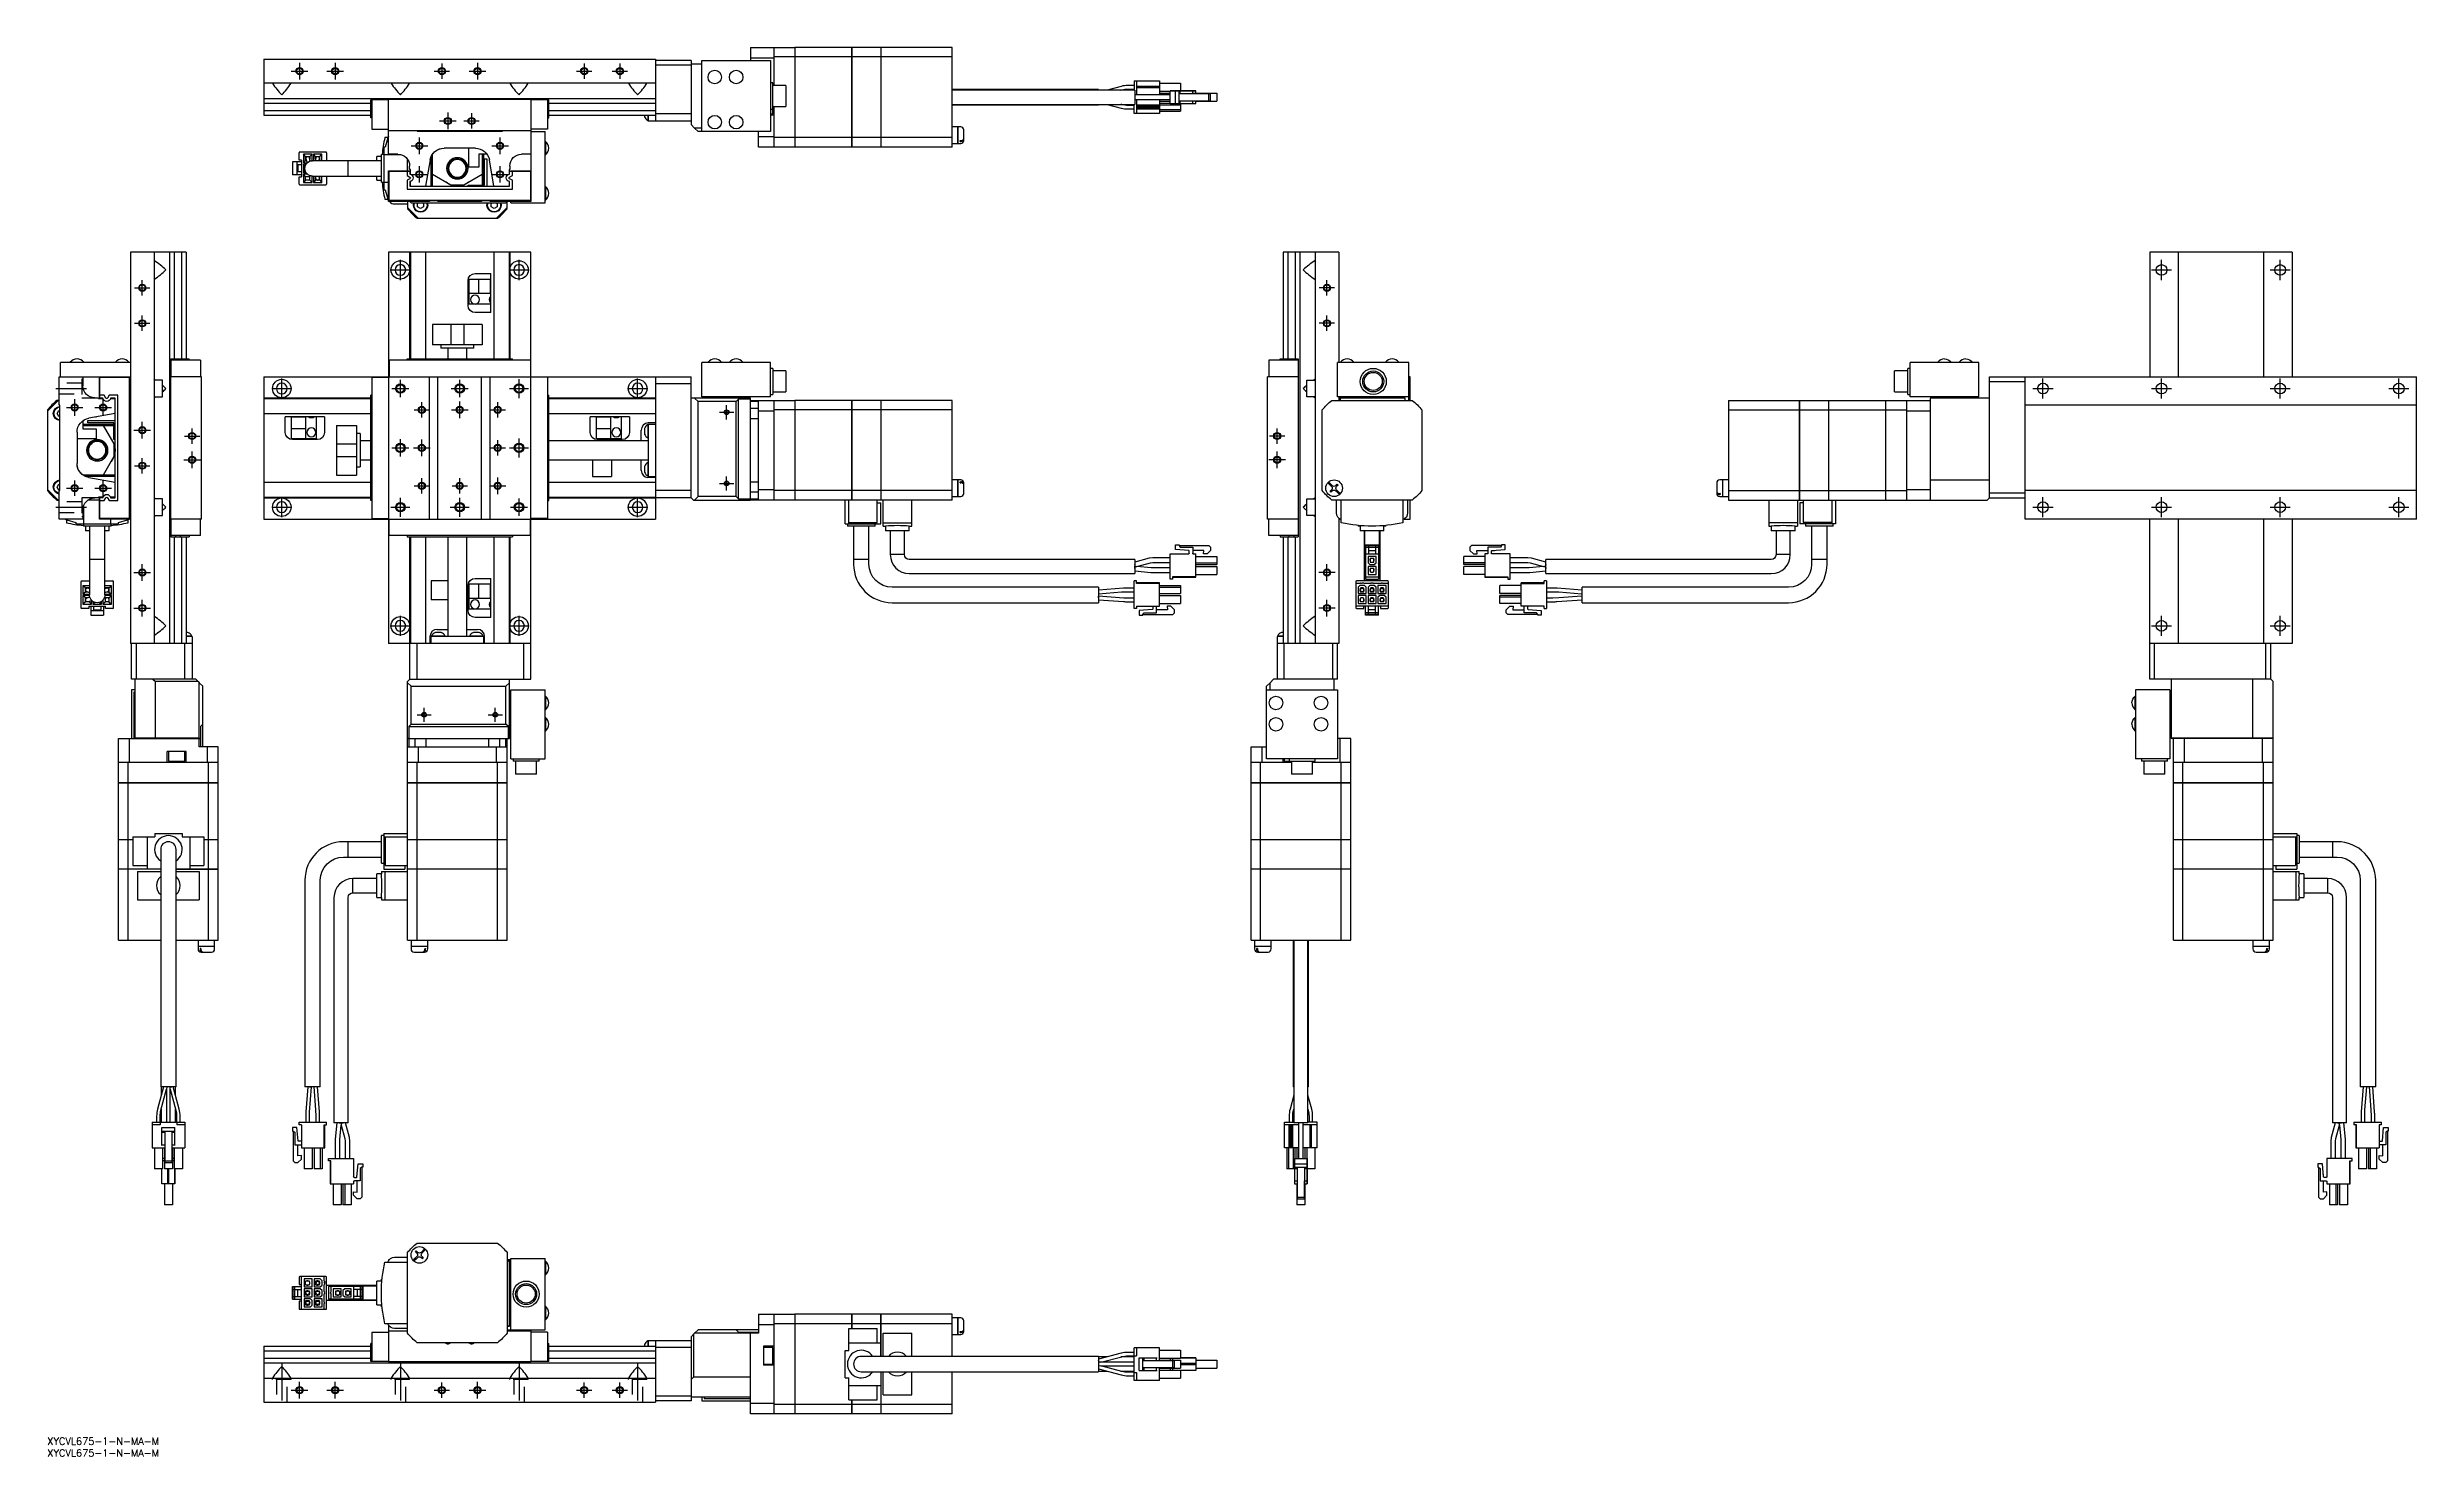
# Model space of a CAD drawing. Extents: x 0 to 999, y -8 to 586.
import ezdxf

# ---------------------------------------------------------------- set-up
doc = ezdxf.new("R2010")
doc.units = 0
doc.header["$LTSCALE"] = 0.5
doc.linetypes.add('CENTER', pattern=[50.8, 31.75, -6.35, 6.35, -6.35])
doc.linetypes.add('DASHED', pattern=[19.05, 12.7, -6.35])
for name, color, linetype in [('MSM_CENTER', 1, 'CENTER'), ('MSM_CONTINUOUS', 7, 'CONTINUOUS'), ('MSM_DASHED', 4, 'DASHED'), ('MSM_NARROW', 5, 'CONTINUOUS'), ('MSM_PART_NUMBER', 7, 'CONTINUOUS')]:
    doc.layers.add(name, color=color, linetype=linetype)
doc.styles.get("Standard").update_dxf_attribs({"font": 'txt.shx', "height": 3, "bigfont": 'bigfont.shx'})

msp = doc.modelspace()

# ---------------------------------------------------------------- texts
at = {"layer": 'MSM_PART_NUMBER'}
for p in [(0, -3), (0, -8)]:
    msp.add_text('XYCVL675-1-N-MA-M', height=3, dxfattribs=at).set_placement(p)

# ---------------------------------------------------------------- linework, layer by layer
at = {"layer": 'MSM_CENTER'}
for p, q in [((106.29, 579.44), (106.29, 572.44)), ((121.29, 579.44), (121.29, 572.44)), ((181.29, 579.44), (181.29, 572.44)), ((102.79, 575.94), (109.79, 575.94)), ((117.79, 575.94), (124.79, 575.94)), ((163.06, 575.94), (169.52, 575.94)), ((166.29, 579.17), (166.29, 572.71)), ((177.79, 575.94), (184.79, 575.94)), ((223.06, 575.94), (229.52, 575.94)), ((226.29, 579.17), (226.29, 572.71)), ((238.06, 575.94), (244.52, 575.94)), ((241.29, 579.17), (241.29, 572.71)), ((165.29, 554.94), (172.29, 554.94)), ((168.79, 558.44), (168.79, 551.44)), ((175.56, 554.94), (182.02, 554.94)), ((178.79, 558.17), (178.79, 551.71)), ((153.29, 544.44), (160.29, 544.44)), ((156.79, 540.94), (156.79, 547.94)), ((187.29, 544.44), (194.29, 544.44)), ((190.79, 540.94), (190.79, 547.94)), ((153.29, 532.44), (160.29, 532.44)), ((156.79, 528.94), (156.79, 535.94)), ((187.29, 532.44), (194.29, 532.44)), ((190.79, 528.94), (190.79, 535.94)), ((144.54, 492.15), (153.04, 492.15)), ((148.79, 487.9), (148.79, 496.4)), ((194.54, 492.15), (203.04, 492.15)), ((198.79, 487.9), (198.79, 496.4)), ((886.85, 492.15), (895.35, 492.15)), ((891.1, 487.9), (891.1, 496.4)), ((936.85, 492.15), (945.35, 492.15)), ((941.1, 487.9), (941.1, 496.4)), ((36.77, 484.65), (43.23, 484.65)), ((40, 481.42), (40, 487.88)), ((542.55, 484.65), (536.1, 484.65)), ((539.33, 481.42), (539.33, 487.88)), ((36.77, 469.65), (43.23, 469.65)), ((40, 466.42), (40, 472.88)), ((542.55, 469.65), (536.1, 469.65)), ((539.33, 466.42), (539.33, 472.88)), ((3.5, 442.15), (16.5, 442.15)), ((94.54, 442.15), (103.04, 442.15)), ((98.79, 437.9), (98.79, 446.4)), ((145.17, 442.15), (152.41, 442.15)), ((148.79, 438.53), (148.79, 445.77)), ((170.17, 442.15), (177.41, 442.15)), ((173.79, 438.53), (173.79, 445.77)), ((194.79, 442.15), (202.79, 442.15)), ((198.79, 438.15), (198.79, 446.15)), ((244.54, 442.15), (253.04, 442.15)), ((248.79, 437.9), (248.79, 446.4)), ((836.85, 442.15), (845.35, 442.15)), ((841.1, 437.9), (841.1, 446.4)), ((886.85, 442.15), (895.35, 442.15)), ((891.1, 437.9), (891.1, 446.4)), ((936.85, 442.15), (945.35, 442.15)), ((941.1, 437.9), (941.1, 446.4)), ((986.85, 442.15), (995.35, 442.15)), ((991.1, 437.9), (991.1, 446.4)), ((8, 434.15), (15, 434.15)), ((11.5, 430.65), (11.5, 437.65)), ((20, 434.15), (27, 434.15)), ((23.5, 430.65), (23.5, 437.65)), ((154.56, 433.15), (161.02, 433.15)), ((157.79, 429.92), (157.79, 436.38)), ((170.29, 433.15), (177.29, 433.15)), ((173.79, 429.65), (173.79, 436.65)), ((186.56, 433.15), (193.02, 433.15)), ((189.79, 429.92), (189.79, 436.38)), ((283.29, 432.15), (289.29, 432.15)), ((286.29, 429.15), (286.29, 435.15)), ((36.5, 424.65), (43.5, 424.65)), ((40, 421.15), (40, 428.15)), ((57.77, 422.15), (64.23, 422.15)), ((61, 418.92), (61, 425.38)), ((148.79, 413.53), (148.79, 420.77)), ((157.79, 413.65), (157.79, 420.65)), ((189.79, 413.92), (189.79, 420.38)), ((198.79, 413.15), (198.79, 421.15)), ((521.55, 422.15), (515.1, 422.15)), ((518.33, 418.92), (518.33, 425.38)), ((36.77, 409.65), (43.23, 409.65)), ((40, 406.42), (40, 412.88)), ((57.5, 412.15), (64.5, 412.15)), ((61, 408.65), (61, 415.65)), ((145.17, 417.15), (152.41, 417.15)), ((154.29, 417.15), (161.29, 417.15)), ((186.56, 417.15), (193.02, 417.15)), ((194.79, 417.15), (202.79, 417.15)), ((521.83, 412.15), (514.83, 412.15)), ((518.33, 408.65), (518.33, 415.65)), ((8, 400.15), (15, 400.15)), ((11.5, 396.92), (11.5, 403.38)), ((20, 400.15), (27, 400.15)), ((23.5, 396.65), (23.5, 403.65)), ((154.56, 401.15), (161.02, 401.15)), ((157.79, 397.92), (157.79, 404.38)), ((170.56, 401.15), (177.02, 401.15)), ((173.79, 397.92), (173.79, 404.38)), ((186.29, 401.15), (193.29, 401.15)), ((189.79, 397.65), (189.79, 404.65)), ((283.29, 402.15), (289.29, 402.15)), ((286.29, 399.15), (286.29, 405.15)), ((3.5, 392.15), (16.5, 392.15)), ((94.54, 392.15), (103.04, 392.15)), ((98.79, 387.9), (98.79, 396.4)), ((144.79, 392.15), (152.79, 392.15)), ((148.79, 388.15), (148.79, 396.15)), ((169.79, 392.15), (177.79, 392.15)), ((173.79, 388.15), (173.79, 396.15)), ((195.17, 392.15), (202.41, 392.15)), ((198.79, 388.53), (198.79, 395.77)), ((244.54, 392.15), (253.04, 392.15)), ((248.79, 387.9), (248.79, 396.4)), ((836.85, 392.15), (845.35, 392.15)), ((841.1, 387.9), (841.1, 396.4)), ((886.85, 392.15), (895.35, 392.15)), ((891.1, 387.9), (891.1, 396.4)), ((936.85, 392.15), (945.35, 392.15)), ((941.1, 387.9), (941.1, 396.4)), ((986.85, 392.15), (995.35, 392.15)), ((991.1, 387.9), (991.1, 396.4)), ((36.5, 364.65), (43.5, 364.65)), ((40, 361.15), (40, 368.15)), ((542.83, 364.65), (535.83, 364.65)), ((539.33, 361.15), (539.33, 368.15)), ((36.5, 349.65), (43.5, 349.65)), ((40, 346.15), (40, 353.15)), ((542.83, 349.65), (535.83, 349.65)), ((539.33, 346.15), (539.33, 353.15)), ((144.54, 342.15), (153.04, 342.15)), ((148.79, 337.9), (148.79, 346.4)), ((194.54, 342.15), (203.04, 342.15)), ((198.79, 337.9), (198.79, 346.4)), ((886.85, 342.15), (895.35, 342.15)), ((891.1, 337.9), (891.1, 346.4)), ((936.85, 342.15), (945.35, 342.15)), ((941.1, 337.9), (941.1, 346.4)), ((155.79, 304.65), (161.79, 304.65)), ((158.79, 301.65), (158.79, 307.65)), ((185.79, 304.65), (191.79, 304.65)), ((188.79, 301.65), (188.79, 307.65)), ((98.79, 31.5), (98.79, 13)), ((148.79, 31.5), (148.79, 13)), ((198.79, 31.5), (198.79, 13)), ((248.79, 31.5), (248.79, 13)), ((102.79, 20), (109.79, 20)), ((106.29, 16.5), (106.29, 23.5)), ((117.79, 20), (124.79, 20)), ((121.29, 16.5), (121.29, 23.5)), ((163.06, 20), (169.52, 20)), ((166.29, 16.77), (166.29, 23.23)), ((177.79, 20), (184.79, 20)), ((181.29, 16.5), (181.29, 23.5)), ((223.06, 20), (229.52, 20)), ((226.29, 16.77), (226.29, 23.23)), ((238.06, 20), (244.52, 20)), ((241.29, 16.77), (241.29, 23.23))]:
    msp.add_line(p, q, dxfattribs=at)
at = {"layer": 'MSM_CONTINUOUS'}
for p, q in [((91.29, 580.94), (256.29, 580.94)), ((91.29, 580.94), (91.29, 557.44)), ((256.29, 580.94), (256.29, 554.94)), ((271.29, 580.44), (256.29, 580.44)), ((271.29, 580.44), (271.29, 553.44)), ((275.79, 580.44), (304.79, 580.44)), ((275.79, 550.44), (275.79, 580.44)), ((296.29, 585.94), (296.29, 580.44)), ((296.29, 585.94), (314.99, 585.94)), ((306.29, 581.44), (296.29, 581.44)), ((304.79, 580.44), (304.79, 550.44)), ((306.29, 569.87), (306.29, 585.94)), ((314.99, 581.91), (306.29, 581.91)), ((314.99, 585.94), (314.99, 543.94)), ((315.04, 585.89), (314.99, 585.89)), ((315.04, 581.66), (314.99, 581.66)), ((315.04, 585.94), (315.04, 543.94)), ((338.99, 585.94), (315.04, 585.94)), ((338.99, 581.91), (315.04, 581.91)), ((338.99, 585.94), (338.99, 543.94)), ((339.04, 585.89), (338.99, 585.89)), ((339.04, 581.66), (338.99, 581.66)), ((339.04, 585.94), (339.04, 543.94)), ((351.29, 585.94), (339.04, 585.94)), ((351.29, 581.91), (339.04, 581.91)), ((351.29, 585.94), (351.29, 543.94)), ((351.34, 585.89), (351.29, 585.89)), ((351.34, 581.66), (351.29, 581.66)), ((351.34, 585.94), (351.34, 543.94)), ((381.29, 585.94), (351.34, 585.94)), ((381.29, 581.91), (351.34, 581.91)), ((381.29, 543.94), (381.29, 585.94)), ((91.29, 570.94), (256.29, 570.94)), ((95.05, 570.94), (94.89, 570.81)), ((102.53, 570.94), (102.69, 570.81)), ((145.05, 570.94), (144.89, 570.81)), ((152.53, 570.94), (152.69, 570.81)), ((195.05, 570.94), (194.89, 570.81)), ((202.53, 570.94), (202.69, 570.81)), ((245.05, 570.94), (244.89, 570.81)), ((252.53, 570.94), (252.69, 570.81)), ((271.29, 578.44), (256.29, 578.44)), ((275.79, 578.94), (271.29, 578.94)), ((305.79, 570.94), (304.79, 570.94)), ((305.79, 557.94), (305.79, 570.94)), ((311.29, 569.87), (305.79, 569.87)), ((311.29, 569.87), (311.29, 561.02)), ((452.53, 569.51), (446.67, 567.94)), ((452.53, 569.52), (452.53, 569.51)), ((458.04, 569.89), (455.41, 569.89)), ((458.04, 571.84), (458.04, 567.94)), ((458.04, 571.84), (468.74, 571.84)), ((459.04, 571.84), (459.04, 565.94)), ((468.74, 569.39), (459.04, 569.39)), ((468.74, 571.84), (468.74, 565.94)), ((468.74, 570.84), (477.64, 570.84)), ((477.64, 570.84), (477.64, 567.64)), ((91.29, 564.44), (256.29, 564.44)), ((91.29, 562.48), (136.29, 562.48)), ((91.29, 559.41), (136.29, 559.41)), ((136.29, 556.24), (136.29, 563.84)), ((143.79, 563.84), (136.29, 563.84)), ((136.79, 561.97), (136.29, 561.97)), ((136.79, 559.92), (136.29, 559.92)), ((136.79, 563.84), (136.79, 551.44)), ((203.79, 563.94), (143.79, 563.94)), ((143.79, 540.94), (143.79, 563.94)), ((203.79, 563.94), (203.79, 520.94)), ((211.29, 563.84), (203.79, 563.84)), ((210.79, 563.84), (210.79, 551.44)), ((210.79, 561.97), (211.29, 561.97)), ((210.79, 559.92), (211.29, 559.92)), ((211.29, 556.24), (211.29, 563.84)), ((211.29, 562.48), (256.29, 562.48)), ((211.29, 559.41), (256.29, 559.41)), ((304.79, 559.94), (305.79, 559.94)), ((305.79, 561.02), (311.29, 561.02)), ((306.29, 543.94), (306.29, 561.02)), ((443.04, 568.19), (381.29, 568.19)), ((458.29, 567.94), (381.29, 567.94)), ((381.29, 561.94), (458.29, 561.94)), ((381.29, 561.69), (443.04, 561.69)), ((443.04, 568.19), (443.04, 567.94)), ((443.04, 561.94), (443.04, 561.69)), ((446.67, 561.94), (452.53, 560.37)), ((452.46, 567.94), (452.92, 568.07)), ((452.91, 561.82), (452.46, 561.94)), ((455.41, 568.39), (458.04, 568.39)), ((458.04, 561.49), (455.41, 561.49)), ((455.41, 559.99), (458.04, 559.99)), ((458.04, 558.04), (458.04, 561.94)), ((458.29, 567.94), (458.29, 561.94)), ((464.67, 565.94), (458.29, 565.94)), ((465.2, 565.94), (458.29, 565.94)), ((458.29, 563.94), (464.67, 563.94)), ((468.74, 568.89), (459.04, 568.89)), ((459.04, 563.94), (459.04, 558.04)), ((468.74, 561.54), (459.04, 561.54)), ((468.74, 561.04), (459.04, 561.04)), ((468.74, 560.99), (459.04, 560.99)), ((468.74, 560.49), (459.04, 560.49)), ((468.74, 560.44), (459.04, 560.44)), ((468.74, 559.94), (459.04, 559.94)), ((465.93, 565.94), (464.67, 565.94)), ((464.67, 563.94), (465.93, 563.94)), ((465.39, 565.94), (465.2, 565.94)), ((473.29, 565.94), (465.39, 565.94)), ((473.29, 565.94), (465.93, 565.94)), ((465.93, 563.94), (473.29, 563.94)), ((468.74, 567.44), (473.29, 567.44)), ((468.74, 566.64), (473.29, 566.64)), ((468.74, 563.94), (468.74, 558.04)), ((468.74, 563.24), (473.29, 563.24)), ((468.74, 562.44), (473.29, 562.44)), ((468.74, 561.69), (477.64, 561.69)), ((468.74, 559.79), (477.64, 559.79)), ((473.29, 567.64), (480.94, 567.64)), ((473.29, 567.64), (473.29, 567.64)), ((474.29, 567.64), (473.29, 567.64)), ((473.29, 562.24), (473.29, 567.64)), ((473.29, 562.24), (475.49, 562.24)), ((483.99, 567.64), (474.29, 567.64)), ((475.49, 562.24), (475.49, 567.64)), ((475.49, 567.64), (476.99, 567.64)), ((481.06, 567.64), (475.49, 567.64)), ((475.49, 562.24), (476.99, 562.24)), ((476.99, 562.24), (476.99, 567.64)), ((476.99, 567.64), (477.49, 567.64)), ((476.99, 566.44), (477.49, 566.44)), ((476.99, 566.44), (489.59, 566.44)), ((476.99, 563.44), (489.59, 563.44)), ((476.99, 562.24), (477.49, 562.24)), ((477.49, 567.64), (482.74, 567.64)), ((477.49, 566.44), (477.49, 567.64)), ((477.49, 566.44), (482.74, 566.44)), ((477.49, 562.24), (477.49, 563.44)), ((477.49, 562.24), (482.74, 562.24)), ((477.64, 562.24), (477.64, 559.04)), ((480.94, 567.64), (481.24, 567.64)), ((481.24, 567.64), (481.06, 567.64)), ((482.74, 567.64), (483.04, 567.64)), ((482.74, 566.44), (482.74, 567.64)), ((487.42, 566.44), (482.74, 566.44)), ((483.04, 566.44), (482.74, 566.44)), ((482.74, 562.24), (482.74, 563.44)), ((482.74, 562.24), (483.04, 562.24)), ((483.04, 567.64), (483.99, 567.64)), ((483.04, 562.24), (483.99, 562.24)), ((483.99, 567.64), (483.99, 567.64)), ((483.99, 566.44), (483.99, 567.64)), ((483.99, 566.64), (492.89, 566.64)), ((483.99, 566.64), (492.89, 566.64)), ((483.99, 566.64), (492.89, 566.64)), ((483.99, 562.24), (483.99, 563.44)), ((483.99, 563.24), (492.89, 563.24)), ((487.29, 566.44), (487.42, 566.44)), ((488.79, 566.44), (487.29, 566.44)), ((490.29, 566.44), (488.79, 566.44)), ((489.59, 563.44), (489.59, 566.44)), ((489.59, 566.44), (490.29, 566.44)), ((489.59, 563.44), (490.29, 563.44)), ((490.29, 563.44), (490.29, 566.44)), ((492.89, 566.64), (492.89, 563.24)), ((91.29, 557.44), (136.29, 557.44)), ((136.79, 556.24), (136.29, 556.24)), ((136.79, 551.44), (143.79, 551.44)), ((143.79, 550.94), (203.79, 550.94)), ((155.79, 550.94), (155.79, 550.64)), ((155.79, 550.64), (191.79, 550.64)), ((156.04, 550.64), (156.04, 550.94)), ((158.54, 550.94), (158.54, 550.64)), ((187.04, 550.64), (187.04, 550.94)), ((189.54, 550.94), (189.54, 550.64)), ((191.79, 550.64), (191.79, 550.94)), ((210.79, 551.44), (203.79, 551.44)), ((203.79, 550.44), (209.79, 550.44)), ((209.79, 520.44), (209.79, 550.44)), ((210.79, 556.24), (211.29, 556.24)), ((211.29, 557.44), (256.29, 557.44)), ((251.64, 557.44), (251.64, 556.73)), ((253.09, 557.44), (253.09, 555.08)), ((253.09, 555.08), (253.29, 555.08)), ((253.29, 557.44), (253.29, 554.94)), ((253.29, 554.94), (271.29, 554.94)), ((271.29, 557.94), (256.29, 557.94)), ((272.79, 551.94), (271.29, 553.44)), ((275.79, 551.94), (272.79, 551.94)), ((274.29, 550.44), (272.79, 551.94)), ((304.79, 550.44), (274.29, 550.44)), ((299.79, 543.94), (299.79, 550.44)), ((304.79, 557.94), (305.79, 557.94)), ((306.29, 557.44), (304.79, 557.44)), ((383.79, 552.44), (381.29, 552.44)), ((383.79, 545.44), (383.79, 552.44)), ((383.84, 552.39), (383.79, 552.39)), ((383.84, 545.44), (383.84, 552.44)), ((384.99, 552.44), (383.84, 552.44)), ((386.29, 546.74), (386.29, 551.14)), ((468.74, 558.04), (458.04, 558.04)), ((468.74, 559.04), (477.64, 559.04)), ((106.09, 538.44), (106.09, 541.54)), ((117.39, 541.84), (106.39, 541.84)), ((111.54, 540.94), (107.89, 540.94)), ((107.89, 540.94), (107.89, 537.34)), ((108.84, 539.89), (107.89, 540.94)), ((108.84, 539.89), (110.59, 539.89)), ((108.84, 538.39), (108.84, 539.89)), ((110.22, 539.89), (110.59, 539.52)), ((110.8, 538.04), (110.44, 539.35)), ((110.59, 539.89), (111.54, 540.94)), ((110.59, 539.89), (110.59, 538.8)), ((111.54, 538.18), (111.54, 540.94)), ((115.69, 540.94), (112.14, 540.94)), ((112.14, 540.94), (112.14, 538.19)), ((113.04, 539.89), (112.14, 540.94)), ((113.2, 539.36), (112.85, 538.19)), ((113.04, 538.83), (113.04, 539.89)), ((113.04, 539.89), (114.79, 539.89)), ((114.42, 539.89), (114.79, 539.52)), ((114.79, 539.89), (115.69, 540.94)), ((114.79, 538.39), (114.79, 539.89)), ((115.69, 538.19), (115.69, 540.94)), ((117.69, 541.54), (117.69, 538.19)), ((138.79, 538.19), (138.79, 539.94)), ((140.79, 539.94), (138.79, 539.94)), ((140.79, 529.12), (140.79, 540.76)), ((141.79, 540.76), (140.79, 540.76)), ((142.39, 543.94), (141.79, 543.94)), ((141.79, 543.94), (141.79, 525.94)), ((149.14, 540.72), (141.79, 540.72)), ((143.54, 547.94), (142.22, 547.94)), ((143.49, 547.77), (142.39, 543.94)), ((147.69, 540.94), (143.79, 540.94)), ((161.79, 527.44), (161.79, 539.89)), ((162.29, 539.44), (161.79, 539.44)), ((162.29, 527.44), (162.29, 540.89)), ((180.38, 543.44), (167.2, 543.44)), ((177.59, 535.44), (177.59, 543.44)), ((185.26, 540.94), (181.79, 540.94)), ((181.79, 540.94), (181.79, 535.44)), ((183.29, 540.89), (183.29, 527.94)), ((183.79, 540.94), (183.79, 527.94)), ((203.79, 540.94), (199.89, 540.94)), ((209.95, 546.29), (209.79, 546.29)), ((209.79, 540.59), (209.95, 540.59)), ((209.95, 546.29), (209.95, 540.59)), ((299.79, 548.44), (306.29, 548.44)), ((314.99, 543.94), (299.79, 543.94)), ((314.99, 547.97), (306.29, 547.97)), ((315.04, 548.23), (314.99, 548.23)), ((315.04, 543.99), (314.99, 543.99)), ((338.99, 547.97), (315.04, 547.97)), ((338.99, 543.94), (315.04, 543.94)), ((339.04, 548.23), (338.99, 548.23)), ((339.04, 543.99), (338.99, 543.99)), ((351.29, 547.97), (339.04, 547.97)), ((351.29, 543.94), (339.04, 543.94)), ((351.34, 548.23), (351.29, 548.23)), ((351.34, 543.99), (351.29, 543.99)), ((381.29, 547.97), (351.34, 547.97)), ((381.29, 543.94), (351.34, 543.94)), ((381.29, 545.44), (383.79, 545.44)), ((383.79, 545.49), (383.84, 545.49)), ((383.84, 545.44), (384.99, 545.44)), ((384.79, 546.65), (384.99, 546.65)), ((384.79, 546.3), (384.79, 546.65)), ((384.79, 546.3), (384.99, 546.3)), ((107.09, 537.64), (103.29, 537.64)), ((103.29, 537.64), (103.29, 532.24)), ((107.09, 532.24), (103.29, 532.24)), ((105.2, 537.64), (105.2, 532.24)), ((107.09, 536.44), (105.59, 536.44)), ((105.59, 536.44), (105.59, 533.44)), ((107.09, 533.44), (105.59, 533.44)), ((107.09, 538.44), (106.09, 538.44)), ((106.09, 528.34), (106.09, 531.44)), ((106.09, 531.44), (107.09, 531.44)), ((107.09, 538.44), (107.09, 531.44)), ((108.84, 538.39), (107.89, 537.34)), ((107.89, 537.34), (109.44, 537.34)), ((109.09, 536.74), (107.89, 536.74)), ((107.89, 536.74), (107.89, 533.14)), ((108.68, 535.88), (107.89, 536.74)), ((108.68, 534.01), (107.89, 533.14)), ((107.89, 533.14), (109.09, 533.14)), ((107.89, 532.54), (107.89, 528.94)), ((109.6, 532.54), (107.89, 532.54)), ((108.84, 531.49), (107.89, 532.54)), ((108.84, 529.99), (107.89, 528.94)), ((109.15, 538.39), (108.84, 538.39)), ((108.84, 529.99), (108.84, 531.49)), ((108.84, 531.49), (110.59, 531.49)), ((110.59, 529.99), (108.84, 529.99)), ((108.99, 538.94), (109.47, 537.22)), ((110.22, 531.49), (110.59, 531.12)), ((110.59, 530.37), (110.22, 529.99)), ((110.59, 531.49), (110.89, 531.82)), ((110.59, 529.99), (110.59, 531.49)), ((110.59, 529.99), (111.54, 528.94)), ((110.76, 538.21), (110.89, 538.07)), ((111.54, 528.94), (111.54, 531.7)), ((140.79, 538.19), (111.79, 538.19)), ((111.79, 531.69), (140.79, 531.69)), ((112.14, 531.69), (112.14, 528.94)), ((113.04, 529.99), (112.14, 528.94)), ((112.85, 531.69), (113.2, 530.53)), ((113.04, 529.99), (113.04, 531.06)), ((114.79, 529.99), (113.04, 529.99)), ((114.42, 538.19), (114.64, 538.93)), ((114.64, 530.96), (114.42, 531.69)), ((114.79, 530.37), (114.42, 529.99)), ((114.48, 538.39), (114.79, 538.39)), ((114.79, 531.49), (114.48, 531.49)), ((114.79, 538.77), (114.5, 538.48)), ((114.5, 531.41), (114.79, 531.12)), ((114.79, 538.39), (114.96, 538.19)), ((114.79, 531.49), (114.96, 531.69)), ((114.79, 529.99), (114.79, 531.49)), ((114.79, 529.99), (115.69, 528.94)), ((115.69, 528.94), (115.69, 531.69)), ((117.69, 531.69), (117.69, 528.34)), ((126.79, 531.69), (126.79, 538.19)), ((138.79, 529.94), (138.79, 531.69)), ((138.79, 529.94), (140.79, 529.94)), ((143.79, 520.94), (143.79, 533.94)), ((143.79, 533.94), (152.39, 533.94)), ((143.99, 521.44), (143.99, 533.84)), ((143.99, 533.84), (152.79, 533.84)), ((151.59, 533.84), (151.59, 531.97)), ((151.59, 531.97), (152.78, 531.28)), ((152.78, 530.61), (151.59, 529.92)), ((151.59, 529.92), (151.59, 526.24)), ((151.79, 538.8), (151.79, 538.81)), ((151.79, 533.94), (151.79, 538.8)), ((152.39, 533.94), (152.39, 533.84)), ((152.69, 534.44), (152.69, 535.94)), ((152.99, 534.44), (152.69, 534.44)), ((152.79, 534.44), (152.79, 532.52)), ((152.79, 529.37), (152.79, 527.44)), ((152.99, 532.48), (152.99, 534.44)), ((152.99, 527.44), (152.99, 529.41)), ((161.29, 538.49), (159.34, 527.44)), ((170.09, 527.94), (162.29, 532.44)), ((183.29, 532.44), (175.5, 527.94)), ((181.79, 535.44), (177.59, 535.44)), ((184.29, 527.94), (184.29, 538.94)), ((184.29, 538.94), (185.29, 538.94)), ((185.29, 538.94), (185.29, 527.44)), ((188.24, 527.44), (186.29, 538.49)), ((186.79, 535.44), (186.79, 535.65)), ((186.83, 535.44), (186.79, 535.44)), ((194.89, 534.44), (194.59, 534.44)), ((194.59, 534.44), (194.59, 532.48)), ((194.59, 529.41), (194.59, 527.44)), ((194.79, 532.52), (194.79, 533.84)), ((194.79, 533.84), (203.59, 533.84)), ((194.79, 527.44), (194.79, 529.37)), ((194.8, 531.28), (195.99, 531.97)), ((195.99, 529.92), (194.8, 530.61)), ((194.89, 535.94), (194.89, 534.44)), ((195.19, 533.84), (195.19, 533.94)), ((195.19, 533.94), (203.79, 533.94)), ((195.99, 531.97), (195.99, 533.84)), ((195.99, 526.24), (195.99, 529.92)), ((203.59, 533.84), (203.59, 521.44)), ((106.39, 528.04), (117.39, 528.04)), ((107.89, 528.94), (111.54, 528.94)), ((112.14, 528.94), (115.69, 528.94)), ((140.79, 529.12), (141.79, 529.12)), ((141.79, 529.16), (143.79, 529.16)), ((141.79, 525.94), (142.39, 525.94)), ((142.22, 521.94), (143.54, 521.94)), ((142.39, 525.94), (143.49, 522.12)), ((160.99, 520.94), (143.79, 520.94)), ((203.59, 521.44), (143.99, 521.44)), ((146.37, 519.94), (151.79, 519.94)), ((151.59, 526.24), (195.99, 526.24)), ((151.79, 520.94), (151.79, 517.97)), ((152.99, 527.74), (152.79, 527.94)), ((152.79, 527.44), (194.79, 527.44)), ((152.79, 520.94), (153.29, 520.44)), ((153.29, 520.44), (193.29, 520.44)), ((156.04, 520.17), (156.52, 520.44)), ((156.04, 518.72), (156.04, 520.17)), ((158.06, 520.44), (158.54, 520.17)), ((158.54, 520.17), (158.54, 518.72)), ((160.99, 521.29), (160.99, 520.94)), ((164.59, 521.29), (160.99, 521.29)), ((164.59, 520.94), (164.59, 521.29)), ((182.99, 520.94), (164.59, 520.94)), ((175.5, 527.94), (170.09, 527.94)), ((177.29, 527.44), (177.29, 527.94)), ((177.29, 527.94), (184.29, 527.94)), ((182.99, 521.29), (182.99, 520.94)), ((186.59, 521.29), (182.99, 521.29)), ((186.59, 520.94), (186.59, 521.29)), ((203.79, 520.94), (186.59, 520.94)), ((187.04, 520.17), (187.52, 520.44)), ((187.04, 518.72), (187.04, 520.17)), ((189.06, 520.44), (189.54, 520.17)), ((189.54, 520.17), (189.54, 518.72)), ((193.29, 520.44), (193.79, 520.94)), ((193.79, 517.97), (193.79, 520.94)), ((195.29, 520.44), (195.29, 520.94)), ((195.29, 520.44), (209.79, 520.44)), ((209.95, 527.29), (209.79, 527.29)), ((209.79, 521.59), (209.95, 521.59)), ((209.95, 527.29), (209.95, 521.59)), ((151.79, 518.44), (156.29, 513.94)), ((155.82, 513.94), (189.76, 513.94)), ((157.29, 518), (156.04, 518.72)), ((158.54, 518.72), (157.29, 518)), ((188.29, 518), (187.04, 518.72)), ((189.54, 518.72), (188.29, 518)), ((189.29, 513.94), (193.79, 518.44)), ((35, 499.65), (35, 334.65)), ((58.5, 499.65), (35, 499.65)), ((45, 499.65), (45, 334.65)), ((51.5, 499.65), (51.5, 334.65)), ((53.46, 499.65), (53.46, 454.65)), ((56.54, 499.65), (56.54, 454.65)), ((58.5, 499.65), (58.5, 454.65)), ((143.79, 499.65), (143.79, 334.65)), ((203.79, 499.65), (143.79, 499.65)), ((152.69, 499.65), (152.69, 454.65)), ((152.99, 499.65), (152.99, 454.65)), ((159.34, 499.65), (159.34, 454.65)), ((188.24, 499.65), (188.24, 454.65)), ((194.59, 499.65), (194.59, 454.65)), ((194.89, 499.65), (194.89, 454.65)), ((203.79, 319.65), (203.79, 499.65)), ((520.83, 499.65), (520.83, 454.65)), ((544.33, 499.65), (520.83, 499.65)), ((522.79, 499.65), (522.79, 454.65)), ((525.86, 499.65), (525.86, 454.65)), ((527.83, 499.65), (527.83, 334.65)), ((534.33, 499.65), (534.33, 334.65)), ((544.33, 499.65), (544.33, 453.15)), ((886.1, 499.65), (886.1, 447.15)), ((946.1, 499.65), (886.1, 499.65)), ((898.1, 499.65), (898.1, 447.15)), ((934.1, 499.65), (934.1, 447.15)), ((946.1, 499.65), (946.1, 447.15)), ((45, 495.89), (45.13, 496.05)), ((180.29, 490.65), (186.92, 490.65)), ((186.92, 474.15), (186.92, 490.65)), ((534.33, 495.89), (534.2, 496.05)), ((45, 488.41), (45.13, 488.25)), ((177.29, 477.15), (177.29, 487.65)), ((186.92, 488.15), (177.59, 488.15)), ((177.59, 488.15), (177.59, 477.65)), ((186.92, 482.15), (177.59, 482.15)), ((181.79, 482.15), (181.79, 488.15)), ((186.79, 482.15), (186.79, 488.15)), ((534.33, 488.41), (534.2, 488.25)), ((186.92, 477.65), (177.59, 477.65)), ((186.92, 474.15), (180.29, 474.15)), ((162.29, 469.15), (162.29, 460.65)), ((183.29, 469.15), (162.29, 469.15)), ((183.29, 460.65), (162.29, 460.65)), ((165.79, 460.65), (165.79, 459.15)), ((170.09, 469.15), (170.09, 460.65)), ((175.5, 469.15), (175.5, 460.65)), ((179.79, 459.15), (179.79, 460.65)), ((183.29, 469.15), (183.29, 460.65)), ((35, 453.15), (5.5, 453.15)), ((5.5, 447.15), (5.5, 453.15)), ((9.65, 453.31), (15.35, 453.31)), ((9.65, 453.31), (9.65, 453.15)), ((15.35, 453.15), (15.35, 453.31)), ((28.65, 453.31), (34.35, 453.31)), ((28.65, 453.31), (28.65, 453.15)), ((34.35, 453.15), (34.35, 453.31)), ((52.1, 454.65), (52.1, 447.15)), ((52.1, 454.65), (59.7, 454.65)), ((64.5, 454.15), (52.1, 454.15)), ((53.97, 454.15), (53.97, 454.65)), ((56.02, 454.15), (56.02, 454.65)), ((59.7, 454.15), (59.7, 454.65)), ((64.5, 454.15), (64.5, 447.15)), ((203.59, 454.15), (143.99, 454.15)), ((143.99, 454.15), (143.99, 447.15)), ((151.59, 454.15), (151.59, 454.65)), ((151.59, 454.65), (195.99, 454.65)), ((179.79, 459.15), (165.79, 459.15)), ((168.79, 459.15), (168.79, 454.65)), ((176.79, 454.65), (176.79, 459.15)), ((195.99, 454.15), (195.99, 454.65)), ((203.59, 454.15), (203.59, 447.15)), ((275.79, 438.65), (275.79, 453.15)), ((304.79, 453.15), (275.79, 453.15)), ((278.44, 453.31), (284.14, 453.31)), ((278.44, 453.31), (278.44, 453.15)), ((284.14, 453.15), (284.14, 453.31)), ((287.44, 453.31), (293.14, 453.31)), ((287.44, 453.31), (287.44, 453.15)), ((293.14, 453.15), (293.14, 453.31)), ((304.79, 438.65), (304.79, 453.15)), ((305.79, 450.65), (304.79, 450.65)), ((305.79, 450.65), (305.79, 439.65)), ((311.29, 449.58), (305.79, 449.58)), ((311.29, 449.58), (311.29, 440.73)), ((514.83, 454.15), (514.83, 447.15)), ((527.23, 454.15), (514.83, 454.15)), ((519.63, 454.65), (527.23, 454.65)), ((519.63, 454.15), (519.63, 454.65)), ((523.3, 454.15), (523.3, 454.65)), ((525.35, 454.15), (525.35, 454.65)), ((527.23, 454.65), (527.23, 447.15)), ((543.83, 438.65), (543.83, 453.15)), ((573.83, 453.15), (543.83, 453.15)), ((544.98, 453.31), (550.68, 453.31)), ((544.98, 453.31), (544.98, 453.15)), ((550.68, 453.15), (550.68, 453.31)), ((563.98, 453.31), (569.68, 453.31)), ((563.98, 453.31), (563.98, 453.15)), ((569.68, 453.15), (569.68, 453.31)), ((573.83, 437.15), (573.83, 453.15)), ((778.6, 440.73), (778.6, 449.58)), ((784.1, 449.58), (778.6, 449.58)), ((784.1, 439.65), (784.1, 450.65)), ((785.1, 450.65), (784.1, 450.65)), ((814.1, 453.15), (785.1, 453.15)), ((785.1, 438.65), (785.1, 453.15)), ((796.75, 453.31), (802.45, 453.31)), ((796.75, 453.31), (796.75, 453.15)), ((802.45, 453.15), (802.45, 453.31)), ((805.75, 453.31), (811.45, 453.31)), ((805.75, 453.31), (805.75, 453.15)), ((811.45, 453.15), (811.45, 453.31)), ((814.1, 438.65), (814.1, 453.15)), ((5, 435.15), (5, 447.15)), ((5, 447.15), (35, 447.15)), ((15, 447.15), (15, 443.25)), ((22, 438.55), (22, 447.15)), ((22.1, 438.15), (22.1, 446.95)), ((22.1, 446.95), (34.5, 446.95)), ((34.5, 446.95), (34.5, 387.35)), ((45, 445.89), (45.13, 446.05)), ((48.5, 445.65), (45, 445.65)), ((48.5, 438.65), (48.5, 445.65)), ((65, 447.15), (52, 447.15)), ((52, 387.15), (52, 447.15)), ((65, 387.15), (65, 447.15)), ((91.29, 447.15), (91.29, 387.15)), ((91.29, 447.15), (271.29, 447.15)), ((136.79, 446.95), (136.79, 387.35)), ((136.79, 446.95), (143.79, 446.95)), ((160.99, 387.15), (160.99, 447.15)), ((164.59, 387.15), (164.59, 447.15)), ((182.99, 387.15), (182.99, 447.15)), ((186.59, 387.15), (186.59, 447.15)), ((210.79, 446.95), (203.79, 446.95)), ((210.79, 446.95), (210.79, 387.35)), ((256.29, 447.15), (256.29, 387.15)), ((271.29, 444.15), (256.29, 444.15)), ((271.29, 396.15), (271.29, 447.15)), ((304.79, 439.65), (305.79, 439.65)), ((305.79, 440.73), (311.29, 440.73)), ((527.33, 447.15), (514.33, 447.15)), ((514.33, 387.15), (514.33, 447.15)), ((527.33, 387.15), (527.33, 447.15)), ((530.83, 438.65), (530.83, 445.65)), ((530.83, 445.65), (534.33, 445.65)), ((534.33, 445.89), (534.2, 446.05)), ((574.33, 447.15), (573.83, 447.15)), ((574.33, 437.15), (574.33, 447.15)), ((778.6, 440.73), (784.1, 440.73)), ((784.1, 439.65), (785.1, 439.65)), ((818.6, 396.15), (818.6, 447.15)), ((818.6, 447.15), (998.6, 447.15)), ((818.6, 445.15), (833.6, 445.15)), ((833.6, 387.15), (833.6, 447.15)), ((998.6, 387.15), (998.6, 447.15)), ((4.5, 437.15), (0, 432.65)), ((0, 433.12), (0, 399.18)), ((5, 437.15), (4.03, 437.15)), ((4.06, 431.65), (4.78, 432.9)), ((4.78, 430.4), (4.06, 431.65)), ((4.78, 432.9), (5.3, 432.9)), ((5.3, 430.4), (4.78, 430.4)), ((5.3, 435.15), (5, 435.15)), ((5.3, 399.15), (5.3, 435.15)), ((28.5, 431.6), (17.46, 429.65)), ((20, 438.25), (21.5, 438.25)), ((20.5, 430.15), (20.29, 430.15)), ((20.5, 430.19), (20.5, 430.15)), ((21.5, 438.25), (21.5, 437.95)), ((21.5, 437.95), (23.46, 437.95)), ((22.1, 438.55), (22, 438.55)), ((23.97, 439.35), (22.1, 439.35)), ((23.42, 438.15), (22.1, 438.15)), ((24.66, 438.16), (23.97, 439.35)), ((26.02, 439.35), (25.34, 438.16)), ((29.7, 439.35), (26.02, 439.35)), ((26.54, 437.95), (28.5, 437.95)), ((28.5, 438.15), (26.58, 438.15)), ((28.5, 396.15), (28.5, 438.15)), ((29.7, 394.95), (29.7, 439.35)), ((34.65, 429.95), (34.65, 426.35)), ((35, 429.95), (34.65, 429.95)), ((45, 438.65), (48.5, 438.65)), ((45, 438.41), (45.13, 438.25)), ((91.29, 438.25), (136.29, 438.25)), ((91.29, 437.95), (136.29, 437.95)), ((91.29, 431.6), (136.29, 431.6)), ((116.79, 430.28), (100.29, 430.28)), ((100.29, 423.65), (100.29, 430.28)), ((102.79, 430.28), (102.79, 420.95)), ((108.79, 430.15), (102.79, 430.15)), ((108.79, 430.28), (108.79, 420.95)), ((113.29, 430.28), (113.29, 420.95)), ((116.79, 430.28), (116.79, 423.65)), ((136.79, 439.35), (136.29, 439.35)), ((136.29, 394.95), (136.29, 439.35)), ((210.79, 439.35), (211.29, 439.35)), ((211.29, 394.95), (211.29, 439.35)), ((211.29, 438.25), (256.29, 438.25)), ((211.29, 437.95), (256.29, 437.95)), ((211.29, 431.6), (256.29, 431.6)), ((245.29, 430.28), (228.79, 430.28)), ((228.79, 423.65), (228.79, 430.28)), ((231.29, 430.28), (231.29, 420.95)), ((237.29, 430.15), (231.29, 430.15)), ((237.29, 430.28), (237.29, 420.95)), ((241.79, 430.28), (241.79, 420.95)), ((245.29, 430.28), (245.29, 423.65)), ((296.29, 438.15), (271.29, 438.15)), ((274.29, 436.65), (272.79, 438.15)), ((290.29, 436.65), (274.29, 436.65)), ((274.29, 396.65), (274.29, 436.65)), ((304.79, 438.65), (275.79, 438.65)), ((278.4, 438.65), (278.4, 438.15)), ((279.85, 438.65), (279.85, 438.15)), ((282.73, 438.65), (282.73, 438.15)), ((284.18, 438.65), (284.18, 438.15)), ((287.4, 438.65), (287.4, 438.15)), ((288.85, 438.65), (288.85, 438.15)), ((291.29, 437.65), (290.29, 436.65)), ((290.29, 396.65), (290.29, 436.65)), ((296.29, 437.65), (291.29, 437.65)), ((291.29, 395.65), (291.29, 437.65)), ((291.73, 438.65), (291.73, 438.15)), ((293.18, 438.65), (293.18, 438.15)), ((296.29, 395.15), (296.29, 438.15)), ((296.29, 437.15), (314.99, 437.15)), ((299.79, 436.65), (296.29, 436.65)), ((296.29, 433.89), (299.79, 433.89)), ((299.79, 429.42), (296.29, 429.42)), ((299.79, 395.15), (299.79, 437.15)), ((306.29, 432.65), (299.79, 432.65)), ((306.29, 395.15), (306.29, 437.15)), ((314.99, 433.12), (306.29, 433.12)), ((314.99, 437.15), (314.99, 395.15)), ((315.04, 437.1), (314.99, 437.1)), ((315.04, 432.87), (314.99, 432.87)), ((315.04, 437.15), (315.04, 395.15)), ((338.99, 437.15), (315.04, 437.15)), ((338.99, 433.12), (315.04, 433.12)), ((338.99, 437.15), (338.99, 395.15)), ((339.04, 437.1), (338.99, 437.1)), ((339.04, 432.87), (338.99, 432.87)), ((339.04, 437.15), (339.04, 395.15)), ((351.29, 437.15), (339.04, 437.15)), ((351.29, 433.12), (339.04, 433.12)), ((351.29, 437.15), (351.29, 395.15)), ((351.34, 437.1), (351.29, 437.1)), ((351.34, 432.87), (351.29, 432.87)), ((351.34, 437.15), (351.34, 395.15)), ((381.29, 437.15), (351.34, 437.15)), ((381.29, 433.12), (351.34, 433.12)), ((381.29, 395.15), (381.29, 437.15)), ((534.33, 438.65), (530.83, 438.65)), ((534.33, 438.41), (534.2, 438.25)), ((537.33, 399.18), (537.33, 433.12)), ((541.35, 437.15), (575.3, 437.15)), ((573.83, 438.65), (543.83, 438.65)), ((544.33, 438.65), (544.33, 437.15)), ((544.83, 437.65), (544.33, 437.15)), ((544.83, 438.65), (544.83, 437.15)), ((545.33, 438.15), (544.83, 437.65)), ((545.33, 438.65), (545.33, 438.15)), ((572.33, 438.15), (545.33, 438.15)), ((547.83, 438.65), (547.83, 438.15)), ((550.33, 438.65), (550.33, 438.15)), ((564.33, 438.65), (564.33, 438.15)), ((566.83, 438.65), (566.83, 438.15)), ((569.33, 438.65), (569.33, 438.15)), ((572.23, 437.15), (572.23, 438.15)), ((572.33, 437.15), (572.33, 438.15)), ((579.33, 433.12), (579.33, 399.18)), ((708.6, 437.15), (738.55, 437.15)), ((708.6, 437.15), (708.6, 395.15)), ((708.6, 433.12), (738.55, 433.12)), ((738.55, 395.15), (738.55, 437.15)), ((738.55, 437.1), (738.6, 437.1)), ((738.55, 432.87), (738.6, 432.87)), ((738.6, 437.15), (750.85, 437.15)), ((738.6, 395.15), (738.6, 437.15)), ((738.6, 433.12), (750.85, 433.12)), ((750.85, 395.15), (750.85, 437.15)), ((750.85, 437.1), (750.9, 437.1)), ((750.85, 432.87), (750.9, 432.87)), ((750.9, 437.15), (774.85, 437.15)), ((750.9, 395.15), (750.9, 437.15)), ((750.9, 433.12), (774.85, 433.12)), ((774.85, 395.15), (774.85, 437.15)), ((774.85, 437.1), (774.9, 437.1)), ((774.85, 432.87), (774.9, 432.87)), ((774.9, 437.15), (793.6, 437.15)), ((774.9, 395.15), (774.9, 437.15)), ((774.9, 433.12), (783.6, 433.12)), ((783.6, 437.15), (783.6, 395.15)), ((793.6, 432.65), (783.6, 432.65)), ((814.1, 438.65), (785.1, 438.65)), ((818.6, 438.15), (793.6, 438.15)), ((793.6, 438.15), (793.6, 395.15)), ((793.7, 403.65), (793.7, 438.15)), ((796.71, 438.65), (796.71, 438.15)), ((798.15, 438.65), (798.15, 438.15)), ((801.04, 438.65), (801.04, 438.15)), ((802.48, 438.65), (802.48, 438.15)), ((805.71, 438.65), (805.71, 438.15)), ((807.15, 438.65), (807.15, 438.15)), ((810.04, 438.65), (810.04, 438.15)), ((811.48, 438.65), (811.48, 438.15)), ((998.6, 435.15), (833.6, 435.15)), ((12.5, 423.74), (12.5, 410.56)), ((20.5, 420.95), (12.5, 420.95)), ((15, 428.62), (15, 425.15)), ((15, 427.15), (28, 427.15)), ((15, 425.15), (20.5, 425.15)), ((15.05, 426.65), (28, 426.65)), ((17, 428.65), (28.5, 428.65)), ((17, 427.65), (17, 428.65)), ((28, 427.65), (17, 427.65)), ((20.5, 425.15), (20.5, 420.95)), ((23.5, 426.65), (28, 418.86)), ((28, 420.65), (28, 427.65)), ((28.5, 420.65), (28, 420.65)), ((34.65, 426.35), (35, 426.35)), ((108.79, 425.15), (102.79, 425.15)), ((113.29, 420.95), (102.79, 420.95)), ((113.79, 420.65), (103.29, 420.65)), ((121.79, 426.65), (130.29, 426.65)), ((121.79, 426.65), (121.79, 405.65)), ((130.29, 426.65), (130.29, 405.65)), ((131.79, 423.15), (130.29, 423.15)), ((131.79, 423.15), (131.79, 409.15)), ((136.29, 420.15), (131.79, 420.15)), ((253.29, 420.15), (211.29, 420.15)), ((237.29, 425.15), (231.29, 425.15)), ((241.79, 420.95), (231.29, 420.95)), ((242.29, 420.65), (231.79, 420.65)), ((250.29, 420.15), (250.29, 424.64)), ((251.64, 425.36), (251.64, 422.94)), ((253.09, 427.01), (253.09, 421.29)), ((253.29, 427.01), (253.09, 427.01)), ((253.09, 421.29), (253.29, 421.29)), ((256.29, 427.64), (253.29, 427.64)), ((253.29, 427.15), (253.29, 405.15)), ((253.29, 427.15), (256.29, 427.15)), ((28, 413.45), (23.5, 405.65)), ((28, 418.86), (28, 413.45)), ((121.79, 418.86), (130.29, 418.86)), ((121.79, 413.45), (130.29, 413.45)), ((131.79, 412.15), (136.29, 412.15)), ((211.29, 412.15), (253.29, 412.15)), ((229.79, 412.15), (229.79, 405.15)), ((237.79, 412.15), (237.79, 405.15)), ((250.29, 407.64), (250.29, 412.15)), ((253.09, 411.01), (253.09, 405.29)), ((253.29, 411.01), (253.09, 411.01)), ((0, 399.65), (4.5, 395.15)), ((4.06, 400.65), (4.78, 401.9)), ((4.78, 399.4), (4.06, 400.65)), ((4.78, 401.9), (5.3, 401.9)), ((28.5, 405.65), (15.05, 405.65)), ((28.5, 405.15), (16.05, 405.15)), ((16.5, 405.65), (16.5, 405.15)), ((17.46, 404.65), (28.5, 402.71)), ((35, 407.95), (34.65, 407.95)), ((34.65, 407.95), (34.65, 404.35)), ((34.65, 404.35), (35, 404.35)), ((91.29, 402.71), (136.29, 402.71)), ((121.79, 405.65), (130.29, 405.65)), ((130.29, 409.15), (131.79, 409.15)), ((211.29, 402.71), (256.29, 402.71)), ((229.79, 405.15), (237.79, 405.15)), ((251.64, 409.36), (251.64, 406.94)), ((253.09, 405.29), (253.29, 405.29)), ((253.29, 405.15), (256.29, 405.15)), ((256.29, 404.64), (253.29, 404.64)), ((296.29, 402.89), (299.79, 402.89)), ((299.79, 399.65), (306.29, 399.65)), ((315.04, 399.44), (314.99, 399.44)), ((339.04, 399.44), (338.99, 399.44)), ((351.34, 399.44), (351.29, 399.44)), ((383.79, 403.65), (381.29, 403.65)), ((383.79, 396.65), (383.79, 403.65)), ((383.84, 403.6), (383.79, 403.6)), ((383.84, 396.65), (383.84, 403.65)), ((384.99, 403.65), (383.84, 403.65)), ((384.79, 402.8), (384.99, 402.8)), ((384.79, 402.44), (384.79, 402.8)), ((384.79, 402.44), (384.99, 402.44)), ((386.29, 397.95), (386.29, 402.35)), ((541.26, 400.86), (539.68, 402.44)), ((540.03, 402.8), (541.62, 401.21)), ((540.66, 398.84), (541.26, 399.45)), ((543.03, 401.21), (543.63, 401.81)), ((543.99, 401.46), (543.39, 400.86)), ((543.39, 399.45), (544.05, 398.78)), ((543.63, 401.81), (543.99, 401.46)), ((703.6, 402.35), (703.6, 397.95)), ((706.05, 403.65), (704.9, 403.65)), ((706.05, 403.65), (706.05, 396.65)), ((706.1, 403.6), (706.05, 403.6)), ((706.1, 403.65), (706.1, 396.65)), ((708.6, 403.65), (706.1, 403.65)), ((738.55, 399.44), (738.6, 399.44)), ((750.85, 399.44), (750.9, 399.44)), ((774.85, 399.44), (774.9, 399.44)), ((783.6, 399.65), (793.6, 399.65)), ((793.6, 403.68), (793.69, 403.64)), ((793.69, 403.64), (793.7, 403.65)), ((793.69, 395.16), (793.69, 403.64)), ((793.7, 403.65), (818.6, 403.65)), ((4.03, 395.15), (5, 395.15)), ((5.3, 399.4), (4.78, 399.4)), ((5, 387.15), (5, 399.15)), ((5, 399.15), (5.3, 399.15)), ((15, 391.05), (15, 387.15)), ((15.22, 392.5), (15.22, 385.15)), ((22, 395.15), (17.14, 395.15)), ((17.14, 395.15), (17.14, 395.15)), ((21.5, 396.05), (20, 396.05)), ((23.46, 396.35), (21.5, 396.35)), ((21.5, 396.35), (21.5, 396.05)), ((23.42, 396.15), (21.5, 396.15)), ((22, 387.15), (22, 395.75)), ((22, 395.75), (22.1, 395.75)), ((22.1, 387.35), (22.1, 396.15)), ((22.1, 394.95), (23.97, 394.95)), ((23.97, 394.95), (24.66, 396.15)), ((25.34, 396.15), (26.02, 394.95)), ((26.02, 394.95), (29.7, 394.95)), ((28.5, 396.35), (26.54, 396.35)), ((26.58, 396.15), (28.5, 396.15)), ((28.2, 396.35), (28, 396.15)), ((45, 395.89), (45.13, 396.05)), ((48.5, 395.65), (45, 395.65)), ((48.5, 388.65), (48.5, 395.65)), ((91.29, 396.35), (136.29, 396.35)), ((91.29, 396.05), (136.29, 396.05)), ((136.79, 394.95), (136.29, 394.95)), ((210.79, 394.95), (211.29, 394.95)), ((211.29, 396.35), (256.29, 396.35)), ((211.29, 396.05), (256.29, 396.05)), ((271.29, 399.15), (256.29, 399.15)), ((271.29, 396.15), (256.29, 396.15)), ((271.29, 396.15), (272.29, 395.15)), ((272.29, 395.15), (296.19, 395.15)), ((272.79, 395.15), (274.29, 396.65)), ((290.29, 396.65), (274.29, 396.65)), ((290.29, 396.65), (291.29, 395.65)), ((291.29, 395.65), (296.2, 395.65)), ((296.2, 395.16), (296.19, 395.15)), ((296.29, 395.78), (296.2, 395.65)), ((296.2, 395.16), (296.2, 395.65)), ((296.2, 395.16), (296.29, 395.25)), ((299.79, 398.42), (296.29, 398.42)), ((296.29, 395.65), (299.79, 395.65)), ((314.99, 395.15), (296.29, 395.15)), ((314.99, 399.18), (306.29, 399.18)), ((315.04, 395.2), (314.99, 395.2)), ((338.99, 399.18), (315.04, 399.18)), ((351.29, 395.15), (315.04, 395.15)), ((336.29, 385.15), (336.29, 395.15)), ((337.79, 385.15), (337.79, 395.15)), ((339.04, 395.2), (338.99, 395.2)), ((351.29, 399.18), (339.04, 399.18)), ((349.79, 385.75), (349.79, 395.15)), ((349.79, 393.95), (351.29, 393.95)), ((351.34, 395.2), (351.29, 395.2)), ((351.29, 385.15), (351.29, 393.95)), ((381.29, 399.18), (351.34, 399.18)), ((381.29, 395.15), (351.34, 395.15)), ((352.29, 384.16), (352.29, 395.15)), ((364.29, 384.16), (364.29, 395.15)), ((381.29, 396.65), (383.79, 396.65)), ((383.79, 396.7), (383.84, 396.7)), ((383.84, 396.65), (384.99, 396.65)), ((530.83, 388.65), (530.83, 395.65)), ((530.83, 395.65), (534.33, 395.65)), ((534.33, 395.89), (534.2, 396.05)), ((541.02, 398.49), (540.66, 398.84)), ((541.62, 399.09), (541.02, 398.49)), ((575.3, 395.15), (541.35, 395.15)), ((543.69, 398.43), (543.03, 399.09)), ((543.33, 389.73), (543.33, 395.15)), ((544.62, 397.51), (543.69, 398.43)), ((544.05, 398.78), (544.97, 397.86)), ((545.33, 385.58), (545.33, 395.15)), ((571.33, 395.15), (571.33, 385.58)), ((573.33, 395.15), (573.33, 389.73)), ((574.33, 387.15), (574.33, 395.15)), ((705.1, 397.86), (704.9, 397.86)), ((705.1, 397.51), (704.9, 397.51)), ((704.9, 396.65), (706.05, 396.65)), ((705.1, 397.86), (705.1, 397.51)), ((706.05, 396.7), (706.1, 396.7)), ((706.1, 396.65), (708.6, 396.65)), ((708.6, 399.18), (738.55, 399.18)), ((708.6, 395.15), (738.55, 395.15)), ((725.6, 395.15), (725.6, 384.16)), ((737.6, 395.15), (737.6, 384.16)), ((738.55, 395.2), (738.6, 395.2)), ((738.6, 399.18), (750.85, 399.18)), ((738.6, 395.15), (774.85, 395.15)), ((740.1, 393.95), (738.6, 393.95)), ((738.6, 393.95), (738.6, 385.15)), ((740.1, 395.15), (740.1, 385.75)), ((750.85, 395.2), (750.9, 395.2)), ((750.9, 399.18), (774.85, 399.18)), ((752.1, 395.15), (752.1, 385.15)), ((753.6, 395.15), (753.6, 385.15)), ((774.85, 395.2), (774.9, 395.2)), ((774.9, 399.18), (783.6, 399.18)), ((774.9, 395.15), (793.6, 395.15)), ((793.69, 395.16), (793.6, 395.25)), ((793.7, 395.15), (793.69, 395.16)), ((793.7, 395.15), (817.6, 395.15)), ((818.6, 396.15), (817.6, 395.15)), ((818.6, 398.15), (833.6, 398.15)), ((818.6, 396.15), (833.6, 396.15)), ((998.6, 399.15), (833.6, 399.15)), ((15, 387.15), (5, 387.15)), ((8, 386.91), (8, 385.58)), ((8.17, 386.85), (12, 385.75)), ((12, 385.75), (12, 385.15)), ((12, 385.15), (30, 385.15)), ((15.18, 385.15), (15.18, 384.15)), ((26.82, 384.15), (15.18, 384.15)), ((16, 384.15), (16, 382.15)), ((17.75, 382.15), (16, 382.15)), ((17.75, 384.15), (17.75, 355.15)), ((35, 387.15), (22, 387.15)), ((34.5, 387.35), (22.1, 387.35)), ((24.25, 355.15), (24.25, 384.15)), ((26, 382.15), (24.25, 382.15)), ((26, 382.15), (26, 384.15)), ((26.78, 385.15), (26.78, 387.15)), ((26.82, 384.15), (26.82, 385.15)), ((30, 385.75), (33.83, 386.85)), ((30, 385.15), (30, 385.75)), ((34, 385.58), (34, 386.91)), ((45, 388.65), (48.5, 388.65)), ((45, 388.41), (45.13, 388.25)), ((65, 387.15), (52, 387.15)), ((52.1, 387.15), (52.1, 379.65)), ((64.5, 380.15), (52.1, 380.15)), ((52.1, 379.65), (59.7, 379.65)), ((53.46, 379.65), (53.46, 334.65)), ((53.97, 380.15), (53.97, 379.65)), ((56.02, 380.15), (56.02, 379.65)), ((56.54, 379.65), (56.54, 334.65)), ((58.5, 379.65), (58.5, 334.65)), ((59.7, 380.15), (59.7, 379.65)), ((64.5, 380.15), (64.5, 387.15)), ((91.29, 387.15), (256.29, 387.15)), ((136.79, 387.35), (143.79, 387.35)), ((143.99, 380.15), (143.99, 387.15)), ((203.59, 380.15), (143.99, 380.15)), ((151.59, 380.15), (151.59, 379.65)), ((151.59, 379.65), (195.99, 379.65)), ((152.69, 379.65), (152.69, 334.65)), ((152.99, 379.65), (152.99, 334.65)), ((159.34, 379.65), (159.34, 334.65)), ((168.79, 379.65), (168.79, 337.65)), ((176.79, 337.65), (176.79, 379.65)), ((188.24, 379.65), (188.24, 334.65)), ((194.59, 379.65), (194.59, 334.65)), ((194.89, 379.65), (194.89, 334.65)), ((195.99, 380.15), (195.99, 379.65)), ((203.59, 380.15), (203.59, 387.15)), ((210.79, 387.35), (203.79, 387.35)), ((336.29, 385.15), (351.29, 385.15)), ((337.22, 385.15), (337.22, 384.15)), ((348.86, 384.15), (337.22, 384.15)), ((337.79, 385.75), (349.79, 385.75)), ((339.79, 384.15), (339.79, 368.15)), ((346.29, 368.15), (346.29, 384.15)), ((348.86, 384.15), (348.86, 385.15)), ((352.29, 385.58), (364.29, 385.58)), ((352.29, 384.16), (353.29, 384.16)), ((353.29, 384.16), (353.29, 382.15)), ((363.29, 382.15), (353.29, 382.15)), ((355.29, 382.15), (355.29, 372.15)), ((361.29, 372.15), (361.29, 382.15)), ((363.29, 384.16), (364.29, 384.16)), ((363.29, 382.15), (363.29, 384.16)), ((527.33, 387.15), (514.33, 387.15)), ((514.83, 380.15), (514.83, 387.15)), ((527.23, 380.15), (514.83, 380.15)), ((519.63, 380.15), (519.63, 379.65)), ((519.63, 379.65), (527.23, 379.65)), ((520.83, 379.65), (520.83, 334.65)), ((522.79, 379.65), (522.79, 334.65)), ((523.3, 380.15), (523.3, 379.65)), ((525.35, 380.15), (525.35, 379.65)), ((525.86, 379.65), (525.86, 334.65)), ((527.23, 387.15), (527.23, 379.65)), ((534.33, 388.65), (530.83, 388.65)), ((534.33, 388.41), (534.2, 388.25)), ((544.33, 387.5), (544.33, 334.65)), ((544.33, 387.15), (544.8, 387.15)), ((552.51, 384.44), (552.51, 384.15)), ((553.33, 384.15), (552.51, 384.15)), ((553.33, 384.37), (553.33, 382.15)), ((563.33, 382.15), (553.33, 382.15)), ((555.08, 361.05), (555.08, 382.15)), ((555.33, 367.15), (555.33, 382.15)), ((561.33, 382.15), (561.33, 367.15)), ((561.58, 382.15), (561.58, 361.05)), ((563.33, 382.15), (563.33, 384.37)), ((564.15, 384.15), (563.33, 384.15)), ((564.15, 384.15), (564.15, 384.44)), ((571.85, 387.15), (574.33, 387.15)), ((737.6, 385.58), (725.6, 385.58)), ((725.6, 384.16), (726.6, 384.16)), ((726.6, 384.16), (726.6, 382.15)), ((736.6, 382.15), (726.6, 382.15)), ((728.6, 382.15), (728.6, 372.15)), ((734.6, 372.15), (734.6, 382.15)), ((736.6, 384.16), (737.6, 384.16)), ((736.6, 382.15), (736.6, 384.16)), ((753.6, 385.15), (738.6, 385.15)), ((752.1, 385.75), (740.1, 385.75)), ((741.03, 385.15), (741.03, 384.15)), ((752.67, 384.15), (741.03, 384.15)), ((743.6, 384.15), (743.6, 368.15)), ((750.1, 368.15), (750.1, 384.15)), ((752.67, 384.15), (752.67, 385.15)), ((998.6, 387.15), (833.6, 387.15)), ((886.1, 319.65), (886.1, 387.15)), ((898.1, 387.15), (898.1, 334.65)), ((934.1, 387.15), (934.1, 334.65)), ((946.1, 387.15), (946.1, 334.65)), ((24.25, 370.15), (17.75, 370.15)), ((346.29, 370.15), (339.79, 370.15)), ((361.29, 372.15), (355.29, 372.15)), ((458.29, 370.15), (363.29, 370.15)), ((464.42, 370.63), (458.29, 369.04)), ((458.29, 370.15), (458.29, 364.15)), ((465.93, 370.83), (464.42, 370.63)), ((473.29, 370.83), (465.93, 370.83)), ((473.29, 372.45), (480.94, 372.45)), ((473.29, 361.85), (473.29, 372.45)), ((473.29, 372.45), (480.94, 372.45)), ((475.49, 376.25), (476.99, 376.25)), ((475.49, 376.25), (476.99, 376.25)), ((475.49, 374.34), (475.49, 376.25)), ((481.06, 373.85), (475.49, 374.34)), ((476.99, 376.25), (476.99, 375.95)), ((476.99, 375.95), (477.49, 375.25)), ((476.99, 375.95), (477.49, 375.25)), ((476.99, 375.95), (489.59, 375.95)), ((476.99, 375.95), (489.59, 375.95)), ((477.49, 375.25), (482.74, 375.25)), ((477.49, 375.25), (482.74, 375.25)), ((480.95, 372.45), (480.94, 372.45)), ((481.24, 372.75), (481.24, 373.65)), ((482.74, 375.25), (482.74, 372.75)), ((487.42, 373.95), (482.74, 373.95)), ((483.04, 372.45), (483.99, 372.45)), ((483.04, 372.45), (483.04, 372.45)), ((483.04, 372.45), (483.99, 372.45)), ((483.99, 362.6), (483.99, 372.45)), ((483.99, 371.35), (492.89, 371.35)), ((483.99, 371.35), (492.89, 371.35)), ((487.29, 372.45), (487.42, 373.95)), ((487.29, 372.45), (487.42, 373.95)), ((488.79, 372.45), (487.29, 372.45)), ((490.29, 373.95), (488.79, 372.45)), ((489.59, 375.95), (490.29, 375.25)), ((489.59, 375.95), (490.29, 375.25)), ((490.29, 375.25), (490.29, 373.95)), ((492.89, 371.35), (492.89, 367.95)), ((555.33, 370.15), (555.08, 370.15)), ((555.62, 372.15), (555.33, 372.15)), ((555.62, 376.25), (561.02, 376.25)), ((555.62, 376.25), (555.62, 361.85)), ((555.62, 375.95), (561.02, 375.95)), ((555.62, 375.25), (561.02, 375.25)), ((555.62, 372.45), (561.02, 372.45)), ((556.63, 371.35), (556.63, 368.7)), ((560.03, 371.35), (556.63, 371.35)), ((556.82, 375.95), (556.82, 372.45)), ((556.82, 373.95), (559.82, 373.95)), ((557.43, 370.2), (557.43, 369.7)), ((557.58, 370.2), (557.43, 370.2)), ((557.43, 369.7), (557.58, 369.7)), ((557.53, 370.7), (559.13, 370.7)), ((557.53, 370.7), (557.53, 370.2)), ((557.53, 369.7), (557.53, 369.05)), ((557.58, 370.7), (557.58, 369.33)), ((559.08, 369.33), (559.08, 370.7)), ((559.08, 370.2), (559.23, 370.2)), ((559.08, 369.7), (559.23, 369.7)), ((559.13, 370.2), (559.13, 370.7)), ((559.13, 369.05), (559.13, 369.7)), ((559.23, 369.7), (559.23, 370.2)), ((559.82, 375.95), (559.82, 372.45)), ((560.03, 368.7), (560.03, 371.35)), ((561.02, 376.25), (561.02, 361.85)), ((561.33, 372.15), (561.02, 372.15)), ((561.58, 370.15), (561.33, 370.15)), ((597, 367.95), (597, 371.35)), ((605.9, 371.35), (597, 371.35)), ((600.3, 375.95), (599.6, 375.25)), ((599.6, 375.25), (599.6, 373.95)), ((599.6, 373.95), (601.1, 372.45)), ((599.6, 373.95), (601.1, 372.45)), ((612.9, 375.95), (600.3, 375.95)), ((601.1, 372.45), (602.6, 372.45)), ((601.1, 372.45), (602.6, 372.45)), ((602.47, 373.95), (607.15, 373.95)), ((602.6, 372.45), (602.47, 373.95)), ((602.47, 373.95), (607.15, 373.95)), ((606.85, 372.45), (605.9, 372.45)), ((605.9, 372.45), (605.9, 362.85)), ((607.15, 375.25), (607.15, 372.75)), ((612.4, 375.25), (607.15, 375.25)), ((608.65, 372.75), (608.65, 373.65)), ((608.83, 373.85), (614.4, 374.34)), ((608.83, 373.85), (614.4, 374.34)), ((608.83, 373.85), (609.98, 373.95)), ((608.83, 373.85), (609.98, 373.95)), ((616.6, 372.45), (608.95, 372.45)), ((609.98, 373.95), (609.98, 373.95)), ((612.9, 375.95), (612.4, 375.25)), ((612.9, 376.25), (612.9, 375.95)), ((614.4, 376.25), (612.9, 376.25)), ((614.4, 374.34), (614.4, 376.25)), ((616.6, 361.85), (616.6, 372.45)), ((623.96, 370.83), (616.6, 370.83)), ((625.47, 370.63), (623.96, 370.83)), ((631.6, 369.04), (625.47, 370.63)), ((631.6, 364.15), (631.6, 370.15)), ((726.6, 370.15), (631.6, 370.15)), ((734.6, 372.15), (728.6, 372.15)), ((750.1, 370.15), (743.6, 370.15)), ((14.1, 360.75), (14.1, 349.75)), ((14.4, 361.05), (17.75, 361.05)), ((24.25, 361.05), (27.6, 361.05)), ((27.9, 349.75), (27.9, 360.75)), ((168.79, 361.15), (161.79, 361.15)), ((161.79, 361.15), (161.79, 353.15)), ((186.92, 359.65), (177.59, 359.65)), ((177.59, 359.65), (177.59, 349.15)), ((180.29, 362.15), (186.92, 362.15)), ((181.79, 353.65), (181.79, 359.65)), ((186.79, 353.65), (186.79, 359.65)), ((186.92, 345.65), (186.92, 362.15)), ((363.29, 364.15), (458.29, 364.15)), ((459.04, 361.05), (458.04, 361.05)), ((458.04, 349.45), (458.04, 361.05)), ((458.51, 367.16), (458.29, 368)), ((458.29, 366.3), (458.39, 367.3)), ((458.29, 365.3), (465.1, 364.64)), ((458.48, 367.29), (458.39, 367.3)), ((458.51, 367.16), (459.24, 367.22)), ((459.04, 360.05), (459.04, 361.05)), ((468.74, 360.3), (459.04, 360.3)), ((468.74, 360.05), (459.04, 360.05)), ((459.24, 367.22), (464.92, 368.7)), ((465.29, 366.63), (459.24, 367.22)), ((464.92, 368.7), (465.93, 368.83)), ((465.1, 364.64), (465.39, 364.63)), ((465.39, 366.63), (465.29, 366.63)), ((473.29, 366.63), (465.39, 366.63)), ((465.39, 364.63), (473.29, 364.63)), ((465.93, 368.83), (473.29, 368.83)), ((468.74, 350.45), (468.74, 360.3)), ((474.29, 361.85), (473.29, 361.85)), ((483.99, 362.85), (474.29, 362.85)), ((474.29, 362.85), (474.29, 361.85)), ((474.29, 362.6), (483.99, 362.6)), ((483.99, 368.7), (492.89, 368.7)), ((483.99, 367.95), (492.89, 367.95)), ((483.99, 367.15), (492.89, 367.15)), ((483.99, 367.15), (492.89, 367.15)), ((483.99, 363.75), (492.89, 363.75)), ((492.89, 367.15), (492.89, 363.75)), ((551.43, 360.75), (551.43, 349.75)), ((553.33, 360.05), (551.43, 360.05)), ((564.93, 361.05), (551.73, 361.05)), ((553.88, 360.05), (553.83, 360.05)), ((554.43, 360.05), (554.38, 360.05)), ((557.8, 360.05), (554.93, 360.05)), ((555.62, 362.85), (558.08, 362.85)), ((555.62, 361.85), (561.02, 361.85)), ((556.63, 368.7), (557.38, 367.95)), ((556.63, 367.15), (556.63, 363.75)), ((560.03, 367.15), (556.63, 367.15)), ((556.63, 363.75), (560.03, 363.75)), ((557.38, 367.95), (559.28, 367.95)), ((557.58, 366), (557.43, 366)), ((557.43, 366), (557.43, 365.5)), ((557.43, 365.5), (557.58, 365.5)), ((557.53, 369.05), (557.85, 369.05)), ((557.53, 366.5), (559.13, 366.5)), ((557.53, 366.5), (557.53, 366)), ((557.53, 365.5), (557.53, 364.85)), ((557.53, 364.85), (557.85, 364.85)), ((557.58, 369.33), (557.95, 368.95)), ((557.58, 366.5), (557.58, 365.13)), ((557.58, 365.13), (557.95, 364.75)), ((557.95, 368.95), (558.7, 368.95)), ((557.95, 364.75), (558.7, 364.75)), ((558.35, 360.05), (558.3, 360.05)), ((558.58, 362.85), (561.02, 362.85)), ((558.7, 368.95), (559.08, 369.33)), ((558.7, 364.75), (559.08, 365.13)), ((558.8, 369.05), (559.13, 369.05)), ((558.8, 364.85), (559.13, 364.85)), ((562.28, 360.05), (558.85, 360.05)), ((559.08, 365.13), (559.08, 366.5)), ((559.08, 366), (559.23, 366)), ((559.08, 365.5), (559.23, 365.5)), ((559.13, 366), (559.13, 366.5)), ((559.13, 364.85), (559.13, 365.5)), ((559.23, 365.5), (559.23, 366)), ((559.28, 367.95), (560.03, 368.7)), ((560.03, 363.75), (560.03, 367.15)), ((565.23, 360.05), (562.78, 360.05)), ((565.23, 349.75), (565.23, 360.75)), ((605.9, 368.7), (597, 368.7)), ((605.9, 367.95), (597, 367.95)), ((605.9, 367.95), (597, 367.95)), ((597, 363.75), (597, 367.15)), ((605.9, 367.15), (597, 367.15)), ((605.9, 363.75), (597, 363.75)), ((605.9, 363.75), (597, 363.75)), ((605.9, 362.85), (615.6, 362.85)), ((605.9, 362.85), (615.6, 362.85)), ((605.9, 362.85), (605.9, 362.6)), ((605.9, 362.6), (615.6, 362.6)), ((615.6, 362.85), (615.6, 361.85)), ((615.6, 361.85), (616.6, 361.85)), ((615.6, 361.85), (616.6, 361.85)), ((616.6, 368.83), (623.96, 368.83)), ((624.5, 366.63), (616.6, 366.63)), ((616.6, 364.63), (624.5, 364.63)), ((621.15, 350.45), (621.15, 360.3)), ((630.85, 360.3), (621.15, 360.3)), ((621.15, 360.05), (630.85, 360.05)), ((623.96, 368.83), (624.97, 368.7)), ((624.6, 366.63), (624.5, 366.63)), ((624.5, 364.63), (624.79, 364.64)), ((630.65, 367.22), (624.6, 366.63)), ((624.79, 364.64), (631.6, 365.3)), ((624.97, 368.7), (630.65, 367.22)), ((630.65, 367.22), (631.38, 367.16)), ((631.85, 361.05), (630.85, 361.05)), ((630.85, 360.05), (630.85, 361.05)), ((631.6, 368), (631.38, 367.16)), ((631.41, 367.29), (631.38, 367.16)), ((631.38, 367.16), (631.41, 367.29)), ((631.41, 367.29), (631.6, 368)), ((631.5, 367.3), (631.41, 367.29)), ((631.5, 367.3), (631.6, 366.3)), ((631.6, 364.15), (726.6, 364.15)), ((631.85, 361.05), (631.85, 349.45)), ((17.75, 359.05), (15, 359.05)), ((15, 359.05), (15, 355.5)), ((16.05, 358.15), (15, 359.05)), ((16.05, 356.4), (15, 355.5)), ((15, 355.5), (17.75, 355.5)), ((17.76, 354.9), (15, 354.9)), ((15, 354.9), (15, 351.25)), ((16.05, 353.95), (15, 354.9)), ((16.05, 352.2), (15, 351.25)), ((15, 351.25), (18.6, 351.25)), ((16.05, 356.4), (16.05, 358.15)), ((17.55, 358.15), (16.05, 358.15)), ((16.05, 357.78), (16.42, 358.15)), ((17.11, 356.4), (16.05, 356.4)), ((16.05, 352.2), (16.05, 353.95)), ((17.14, 353.95), (16.05, 353.95)), ((16.05, 353.58), (16.42, 353.95)), ((17.55, 352.2), (16.05, 352.2)), ((16.59, 356.56), (17.75, 356.21)), ((17.9, 354.17), (16.6, 353.8)), ((17, 352.36), (18.72, 352.84)), ((17.75, 357.78), (17.01, 358)), ((17.17, 358.15), (17.46, 357.86)), ((17.5, 350.45), (24.5, 350.45)), ((17.5, 350.45), (17.5, 349.45)), ((17.55, 358.15), (17.75, 358.32)), ((17.55, 357.84), (17.55, 358.15)), ((17.55, 352.51), (17.55, 352.2)), ((17.55, 352.2), (18.6, 351.25)), ((17.73, 354.12), (17.88, 354.25)), ((18.3, 350.45), (18.3, 346.65)), ((18.6, 351.25), (18.6, 352.8)), ((19.2, 352.45), (19.2, 351.25)), ((20.07, 352.04), (19.2, 351.25)), ((19.2, 351.25), (22.8, 351.25)), ((19.5, 350.45), (19.5, 348.95)), ((21.93, 352.04), (22.8, 351.25)), ((22.5, 350.45), (22.5, 348.95)), ((22.8, 351.25), (22.8, 352.45)), ((23.4, 352.96), (23.4, 351.25)), ((24.45, 352.2), (23.4, 351.25)), ((23.4, 351.25), (27, 351.25)), ((23.7, 350.45), (23.7, 346.65)), ((24.45, 353.95), (24.12, 354.25)), ((27, 354.9), (24.24, 354.9)), ((27, 359.05), (24.25, 359.05)), ((24.45, 358.15), (24.25, 358.32)), ((24.99, 358), (24.25, 357.78)), ((24.25, 356.21), (25.41, 356.56)), ((24.25, 355.5), (27, 355.5)), ((24.45, 358.15), (24.45, 357.84)), ((25.95, 358.15), (24.45, 358.15)), ((25.95, 353.95), (24.45, 353.95)), ((24.45, 353.58), (24.82, 353.95)), ((24.45, 352.2), (24.45, 353.95)), ((25.95, 352.2), (24.45, 352.2)), ((24.5, 349.45), (24.5, 350.45)), ((24.54, 357.86), (24.82, 358.15)), ((25.95, 356.4), (24.89, 356.4)), ((25.57, 358.15), (25.95, 357.78)), ((25.57, 353.95), (25.95, 353.58)), ((25.95, 358.15), (27, 359.05)), ((25.95, 358.15), (25.95, 356.4)), ((25.95, 356.4), (27, 355.5)), ((25.95, 353.95), (27, 354.9)), ((25.95, 353.95), (25.95, 352.2)), ((25.95, 352.2), (27, 351.25)), ((27, 355.5), (27, 359.05)), ((27, 351.25), (27, 354.9)), ((168.79, 353.15), (161.79, 353.15)), ((177.29, 348.65), (177.29, 359.15)), ((186.92, 353.65), (177.59, 353.65)), ((443.04, 358.4), (356.04, 358.4)), ((356.04, 351.9), (443.04, 351.9)), ((443.04, 358.4), (443.04, 351.9)), ((453.59, 357.99), (443.04, 357.16)), ((443.04, 353.9), (443.1, 354.65)), ((443.1, 354.65), (443.04, 354.63)), ((443.04, 353.15), (453.61, 352.36)), ((443.1, 355.66), (452.78, 356.43)), ((453.72, 353.85), (443.1, 354.65)), ((452.78, 356.43), (455.41, 356.53)), ((458.04, 353.83), (454.42, 353.83)), ((454.42, 352.33), (458.04, 352.33)), ((458.04, 358.03), (454.44, 358.03)), ((455.41, 356.53), (458.04, 356.53)), ((459.04, 350.45), (468.74, 350.45)), ((459.04, 350.45), (459.04, 349.45)), ((465.99, 350.15), (465.99, 349.25)), ((467.49, 347.65), (467.49, 350.15)), ((468.74, 359.15), (477.64, 359.15)), ((468.74, 358.4), (477.64, 358.4)), ((468.74, 355.75), (477.64, 355.75)), ((468.74, 354.95), (477.64, 354.95)), ((468.74, 351.55), (477.64, 351.55)), ((472.04, 350.45), (472.17, 348.95)), ((473.54, 350.45), (472.04, 350.45)), ((475.04, 348.95), (473.54, 350.45)), ((477.64, 359.15), (477.64, 355.75)), ((477.64, 354.95), (477.64, 351.55)), ((565.23, 350.45), (551.43, 350.45)), ((553.18, 359.15), (552.43, 358.4)), ((552.43, 358.4), (552.43, 355.75)), ((552.43, 355.75), (555.83, 355.75)), ((552.43, 354.95), (552.43, 351.55)), ((555.83, 354.95), (552.43, 354.95)), ((552.43, 351.55), (555.83, 351.55)), ((555.08, 359.15), (553.18, 359.15)), ((553.38, 357.4), (553.23, 357.4)), ((553.23, 357.4), (553.23, 356.9)), ((553.23, 356.9), (553.38, 356.9)), ((553.38, 353.2), (553.23, 353.2)), ((553.23, 353.2), (553.23, 352.7)), ((553.23, 352.7), (553.38, 352.7)), ((553.65, 358.05), (553.33, 358.05)), ((553.33, 358.05), (553.33, 357.4)), ((553.33, 356.9), (553.33, 356.4)), ((554.93, 356.4), (553.33, 356.4)), ((553.65, 353.85), (553.33, 353.85)), ((553.33, 353.85), (553.33, 353.2)), ((553.33, 352.7), (553.33, 352.2)), ((554.93, 352.2), (553.33, 352.2)), ((553.65, 358.05), (553.38, 357.78)), ((553.38, 357.78), (553.38, 356.4)), ((553.75, 353.95), (553.38, 353.58)), ((553.38, 353.58), (553.38, 352.2)), ((553.75, 358.15), (553.65, 358.05)), ((554.5, 358.15), (553.75, 358.15)), ((554.5, 353.95), (553.75, 353.95)), ((554.44, 356.4), (553.91, 356.56)), ((554.34, 358), (554.79, 357.86)), ((554.88, 357.78), (554.5, 358.15)), ((554.88, 353.58), (554.5, 353.95)), ((554.93, 358.05), (554.6, 358.05)), ((554.93, 353.85), (554.6, 353.85)), ((554.83, 349.45), (554.83, 350.45)), ((554.88, 356.4), (554.88, 357.78)), ((555.03, 357.4), (554.88, 357.4)), ((555.03, 356.9), (554.88, 356.9)), ((554.88, 352.2), (554.88, 353.58)), ((555.03, 353.2), (554.88, 353.2)), ((555.03, 352.7), (554.88, 352.7)), ((554.93, 357.4), (554.93, 358.05)), ((554.93, 356.4), (554.93, 356.9)), ((554.93, 353.2), (554.93, 353.85)), ((554.93, 352.2), (554.93, 352.7)), ((555.03, 356.9), (555.03, 357.4)), ((555.03, 352.7), (555.03, 353.2)), ((555.83, 358.4), (555.08, 359.15)), ((555.62, 346.65), (555.62, 350.45)), ((555.83, 355.75), (555.83, 358.4)), ((555.83, 351.55), (555.83, 354.95)), ((557.38, 359.15), (556.63, 358.4)), ((556.63, 358.4), (556.63, 355.75)), ((556.63, 355.75), (560.03, 355.75)), ((560.03, 354.95), (556.63, 354.95)), ((556.63, 354.95), (556.63, 351.55)), ((556.63, 351.55), (560.03, 351.55)), ((556.82, 346.95), (556.82, 350.45)), ((559.28, 359.15), (557.38, 359.15)), ((557.58, 357.4), (557.43, 357.4)), ((557.43, 357.4), (557.43, 356.9)), ((557.43, 356.9), (557.58, 356.9)), ((557.43, 353.2), (557.43, 352.7)), ((557.58, 353.2), (557.43, 353.2)), ((557.43, 352.7), (557.58, 352.7)), ((557.85, 358.05), (557.53, 358.05)), ((557.53, 358.05), (557.53, 357.4)), ((557.53, 356.9), (557.53, 356.4)), ((559.13, 356.4), (557.53, 356.4)), ((557.53, 353.85), (557.53, 353.2)), ((557.85, 353.85), (557.53, 353.85)), ((557.53, 352.7), (557.53, 352.2)), ((559.13, 352.2), (557.53, 352.2)), ((557.85, 358.05), (557.58, 357.78)), ((557.58, 357.78), (557.58, 356.4)), ((557.58, 356.4), (557.58, 356.48)), ((557.95, 353.95), (557.58, 353.58)), ((557.58, 353.58), (557.58, 352.2)), ((557.95, 358.15), (557.85, 358.05)), ((558.7, 358.15), (557.95, 358.15)), ((558.7, 353.95), (557.95, 353.95)), ((559.08, 357.78), (558.7, 358.15)), ((558.8, 353.85), (558.7, 353.95)), ((559.13, 358.05), (558.8, 358.05)), ((559.08, 353.58), (558.8, 353.85)), ((559.13, 353.85), (558.8, 353.85)), ((559.07, 356.4), (559.08, 356.48)), ((559.08, 356.4), (559.08, 357.78)), ((559.23, 357.4), (559.08, 357.4)), ((559.23, 356.9), (559.08, 356.9)), ((559.08, 352.2), (559.08, 353.58)), ((559.23, 353.2), (559.08, 353.2)), ((559.23, 352.7), (559.08, 352.7)), ((559.13, 357.4), (559.13, 358.05)), ((559.13, 356.4), (559.13, 356.9)), ((559.13, 353.2), (559.13, 353.85)), ((559.13, 352.2), (559.13, 352.7)), ((559.23, 356.9), (559.23, 357.4)), ((559.23, 352.7), (559.23, 353.2)), ((560.03, 358.4), (559.28, 359.15)), ((559.82, 346.95), (559.82, 350.45)), ((560.03, 355.75), (560.03, 358.4)), ((560.03, 351.55), (560.03, 354.95)), ((564.23, 359.15), (560.83, 359.15)), ((560.83, 359.15), (560.83, 355.75)), ((560.83, 355.75), (564.23, 355.75)), ((561.58, 354.95), (560.83, 354.2)), ((560.83, 354.2), (560.83, 351.55)), ((560.83, 351.55), (564.23, 351.55)), ((561.02, 346.65), (561.02, 350.45)), ((563.48, 354.95), (561.58, 354.95)), ((561.63, 357.4), (561.63, 356.9)), ((561.78, 357.4), (561.63, 357.4)), ((561.63, 356.9), (561.78, 356.9)), ((561.78, 353.2), (561.63, 353.2)), ((561.63, 353.2), (561.63, 352.7)), ((561.63, 352.7), (561.78, 352.7)), ((562.05, 358.05), (561.73, 358.05)), ((561.73, 358.05), (561.73, 357.4)), ((561.73, 356.9), (561.73, 356.4)), ((563.33, 356.4), (561.73, 356.4)), ((562.05, 353.85), (561.73, 353.85)), ((561.73, 353.85), (561.73, 353.2)), ((561.73, 352.7), (561.73, 352.2)), ((563.33, 352.2), (561.73, 352.2)), ((562.15, 358.15), (561.78, 357.78)), ((561.78, 357.78), (561.78, 356.4)), ((562.15, 353.95), (561.78, 353.58)), ((561.78, 353.58), (561.78, 352.2)), ((561.78, 352.51), (562.32, 352.36)), ((561.83, 350.45), (561.83, 349.45)), ((562.31, 358), (561.86, 357.86)), ((562.9, 358.15), (562.15, 358.15)), ((562.9, 353.95), (562.15, 353.95)), ((562.73, 353.8), (562.18, 353.95)), ((562.21, 356.4), (562.74, 356.56)), ((563.28, 357.78), (562.9, 358.15)), ((563.28, 353.58), (562.9, 353.95)), ((563.33, 358.05), (563, 358.05)), ((563.33, 353.85), (563, 353.85)), ((563.28, 356.4), (563.28, 357.78)), ((563.43, 357.4), (563.28, 357.4)), ((563.43, 356.9), (563.28, 356.9)), ((563.28, 352.2), (563.28, 353.58)), ((563.43, 353.2), (563.28, 353.2)), ((563.43, 352.7), (563.28, 352.7)), ((563.33, 357.4), (563.33, 358.05)), ((563.33, 356.4), (563.33, 356.9)), ((563.33, 353.2), (563.33, 353.85)), ((563.33, 352.2), (563.33, 352.7)), ((563.43, 356.9), (563.43, 357.4)), ((563.43, 352.7), (563.43, 353.2)), ((564.23, 354.2), (563.48, 354.95)), ((564.23, 355.75), (564.23, 359.15)), ((564.23, 351.55), (564.23, 354.2)), ((621.15, 359.15), (612.25, 359.15)), ((612.25, 355.75), (612.25, 359.15)), ((621.15, 355.75), (612.25, 355.75)), ((612.25, 351.55), (612.25, 354.95)), ((621.15, 354.95), (612.25, 354.95)), ((621.15, 354.2), (612.25, 354.2)), ((621.15, 351.55), (612.25, 351.55)), ((614.85, 348.95), (616.35, 350.45)), ((616.35, 350.45), (617.85, 350.45)), ((617.85, 350.45), (617.72, 348.95)), ((630.85, 350.45), (621.15, 350.45)), ((622.4, 347.65), (622.4, 350.15)), ((623.9, 350.15), (623.9, 349.25)), ((630.85, 349.45), (630.85, 350.45)), ((635.45, 358.03), (631.85, 358.03)), ((631.85, 356.53), (634.47, 356.53)), ((634.48, 353.83), (631.85, 353.83)), ((631.85, 352.33), (635.47, 352.33)), ((634.47, 356.53), (637.11, 356.43)), ((637.11, 353.92), (634.48, 353.83)), ((636.28, 352.36), (646.85, 353.15)), ((646.85, 357.16), (636.3, 357.99)), ((637.11, 356.43), (646.79, 355.66)), ((646.79, 354.65), (637.11, 353.92)), ((646.79, 354.65), (646.85, 354.63)), ((646.85, 351.9), (646.85, 358.4)), ((733.85, 358.4), (646.85, 358.4)), ((646.85, 351.9), (733.85, 351.9)), ((17.5, 349.45), (14.4, 349.45)), ((18.3, 348.57), (23.7, 348.57)), ((18.3, 346.65), (23.7, 346.65)), ((19.5, 348.95), (22.5, 348.95)), ((27.6, 349.45), (24.5, 349.45)), ((45, 345.89), (45.13, 346.05)), ((164.28, 340.65), (168.79, 340.65)), ((176.79, 340.65), (181.28, 340.65)), ((186.92, 349.15), (177.59, 349.15)), ((186.92, 345.65), (180.29, 345.65)), ((459.04, 349.45), (458.04, 349.45)), ((465.81, 349.05), (460.24, 348.57)), ((460.24, 348.57), (460.24, 346.65)), ((460.24, 346.65), (461.74, 346.65)), ((461.74, 346.95), (462.24, 347.65)), ((461.74, 346.65), (461.74, 346.95)), ((461.74, 346.95), (474.34, 346.95)), ((462.24, 347.65), (467.49, 347.65)), ((472.17, 348.95), (467.49, 348.95)), ((474.34, 346.95), (475.04, 347.65)), ((475.04, 347.65), (475.04, 348.95)), ((534.33, 345.89), (534.2, 346.05)), ((551.73, 349.45), (554.83, 349.45)), ((561.02, 347.65), (555.62, 347.65)), ((561.02, 346.95), (555.62, 346.95)), ((561.02, 346.65), (555.62, 346.65)), ((559.82, 348.95), (556.82, 348.95)), ((561.83, 349.45), (564.93, 349.45)), ((614.85, 347.65), (614.85, 348.95)), ((615.55, 346.95), (614.85, 347.65)), ((628.15, 346.95), (615.55, 346.95)), ((617.72, 348.95), (622.4, 348.95)), ((627.65, 347.65), (622.4, 347.65)), ((624.08, 349.05), (629.65, 348.57)), ((628.15, 346.95), (627.65, 347.65)), ((628.15, 346.65), (628.15, 346.95)), ((629.65, 346.65), (628.15, 346.65)), ((629.65, 348.57), (629.65, 346.65)), ((630.85, 349.45), (631.85, 349.45)), ((61, 334.65), (35, 334.65)), ((35.5, 319.65), (35.5, 334.65)), ((37.5, 319.65), (37.5, 334.65)), ((45, 338.41), (45.13, 338.25)), ((58, 319.65), (58, 334.65)), ((59.21, 339.3), (58.5, 339.3)), ((60.86, 337.85), (58.5, 337.85)), ((61, 337.65), (58.5, 337.65)), ((60.86, 337.65), (60.86, 337.85)), ((61, 337.65), (61, 319.65)), ((203.79, 334.65), (143.79, 334.65)), ((152.79, 319.65), (152.79, 334.65)), ((155.79, 319.65), (155.79, 334.65)), ((161.28, 334.65), (161.28, 337.65)), ((161.79, 334.65), (161.79, 337.65)), ((183.79, 337.65), (161.79, 337.65)), ((167.65, 337.85), (161.93, 337.85)), ((161.93, 337.85), (161.93, 337.65)), ((166, 339.3), (163.58, 339.3)), ((167.65, 337.65), (167.65, 337.85)), ((183.65, 337.85), (177.93, 337.85)), ((177.93, 337.85), (177.93, 337.65)), ((182, 339.3), (179.58, 339.3)), ((183.65, 337.65), (183.65, 337.85)), ((183.79, 337.65), (183.79, 334.65)), ((184.28, 334.65), (184.28, 337.65)), ((200.79, 319.65), (200.79, 334.65)), ((520.83, 337.65), (518.33, 337.65)), ((518.33, 337.65), (518.33, 319.65)), ((544.33, 334.65), (518.33, 334.65)), ((520.83, 337.85), (518.47, 337.85)), ((518.47, 337.85), (518.47, 337.65)), ((520.83, 339.3), (520.12, 339.3)), ((521.33, 319.65), (521.33, 334.65)), ((534.33, 338.41), (534.2, 338.25)), ((541.83, 319.65), (541.83, 334.65)), ((543.83, 319.65), (543.83, 334.65)), ((946.1, 334.65), (886.1, 334.65)), ((888.1, 319.65), (888.1, 334.65)), ((935.1, 319.65), (935.1, 334.65)), ((937.1, 319.65), (937.1, 334.65)), ((62.5, 319.65), (35.5, 319.65)), ((37, 294.75), (37, 319.65)), ((44.5, 319.65), (45.5, 318.65)), ((62.5, 319.65), (63.5, 318.65)), ((152.79, 319.65), (151.79, 318.65)), ((152.79, 319.65), (203.79, 319.65)), ((194.79, 294.65), (194.79, 319.65)), ((515.33, 318.15), (516.83, 319.65)), ((543.83, 319.65), (516.83, 319.65)), ((542.33, 315.15), (542.33, 319.65)), ((937.1, 319.65), (886.1, 319.65)), ((895.1, 319.65), (895.1, 294.65)), ((929.6, 294.75), (929.6, 319.65)), ((937.1, 319.65), (938.1, 318.65)), ((35.5, 315.15), (35.5, 294.65)), ((37, 315.15), (35.5, 315.15)), ((36.5, 314.15), (36.5, 294.65)), ((37, 314.15), (36.5, 314.15)), ((45.5, 294.75), (45.5, 318.65)), ((63.5, 318.65), (45.5, 318.65)), ((63.5, 318.65), (64, 318.15)), ((64, 294.75), (64, 318.15)), ((64, 318.15), (65.5, 316.65)), ((65.5, 291.15), (65.5, 316.65)), ((151.79, 294.75), (151.79, 318.65)), ((151.79, 318.15), (153.29, 316.65)), ((153.29, 300.65), (153.29, 316.65)), ((153.29, 316.65), (193.29, 316.65)), ((193.29, 316.65), (194.79, 318.15)), ((193.29, 300.65), (193.29, 316.65)), ((195.29, 312.54), (194.79, 312.54)), ((195.29, 311.1), (194.79, 311.1)), ((195.29, 315.15), (209.79, 315.15)), ((195.29, 286.15), (195.29, 315.15)), ((209.79, 286.15), (209.79, 315.15)), ((209.95, 312.5), (209.79, 312.5)), ((209.95, 312.5), (209.95, 306.8)), ((513.83, 316.65), (515.33, 318.15)), ((513.83, 286.15), (513.83, 316.65)), ((513.83, 315.15), (543.83, 315.15)), ((515.33, 315.15), (515.33, 318.15)), ((543.83, 315.15), (543.83, 286.15)), ((879.94, 306.8), (879.94, 312.5)), ((880.1, 312.5), (879.94, 312.5)), ((894.6, 315.15), (880.1, 315.15)), ((880.1, 315.15), (880.1, 286.15)), ((894.6, 315.15), (894.6, 286.15)), ((894.6, 312.54), (895.1, 312.54)), ((894.6, 311.1), (895.1, 311.1)), ((938.1, 294.75), (938.1, 318.65)), ((65.5, 300.65), (64.5, 299.65)), ((64.5, 299.65), (64.5, 291.15)), ((153.29, 300.65), (152.29, 299.65)), ((152.29, 299.65), (152.29, 294.74)), ((152.29, 299.65), (194.29, 299.65)), ((153.29, 300.65), (193.29, 300.65)), ((194.29, 299.65), (193.29, 300.65)), ((194.29, 294.65), (194.29, 299.65)), ((195.29, 308.21), (194.79, 308.21)), ((195.29, 306.77), (194.79, 306.77)), ((195.29, 303.54), (194.79, 303.54)), ((195.29, 302.1), (194.79, 302.1)), ((209.79, 306.8), (209.95, 306.8)), ((209.95, 303.5), (209.79, 303.5)), ((209.95, 303.5), (209.95, 297.8)), ((879.94, 306.8), (880.1, 306.8)), ((879.94, 297.8), (879.94, 303.5)), ((880.1, 303.5), (879.94, 303.5)), ((894.6, 308.21), (895.1, 308.21)), ((894.6, 306.77), (895.1, 306.77)), ((894.6, 303.54), (895.1, 303.54)), ((894.6, 302.1), (895.1, 302.1)), ((30, 275.95), (30, 294.65)), ((30, 294.65), (64.5, 294.65)), ((34.5, 294.65), (34.5, 284.65)), ((37.01, 294.74), (37, 294.75)), ((45.49, 294.74), (37.01, 294.74)), ((37.1, 294.65), (37.01, 294.74)), ((45.5, 294.75), (45.49, 294.74)), ((45.49, 294.74), (45.53, 294.65)), ((64, 294.75), (45.5, 294.75)), ((64.01, 294.74), (63.97, 294.65)), ((64.01, 294.74), (64, 294.75)), ((64, 291.15), (64, 294.65)), ((72, 291.15), (64, 291.15)), ((64.01, 294.74), (64.5, 294.74)), ((67.5, 284.65), (67.5, 291.15)), ((72, 275.95), (72, 291.15)), ((151.8, 294.74), (151.79, 294.75)), ((151.79, 275.95), (151.79, 294.65)), ((151.79, 294.65), (194.79, 294.65)), ((151.79, 291.15), (193.79, 291.15)), ((151.8, 294.74), (152.29, 294.74)), ((151.8, 294.74), (151.89, 294.65)), ((152.42, 294.65), (152.29, 294.74)), ((152.29, 294.65), (152.29, 291.15)), ((155.06, 291.15), (155.06, 294.65)), ((156.29, 291.15), (156.29, 284.65)), ((159.53, 294.65), (159.53, 291.15)), ((186.06, 291.15), (186.06, 294.65)), ((189.29, 284.65), (189.29, 291.15)), ((190.53, 294.65), (190.53, 291.15)), ((193.29, 291.15), (193.29, 294.65)), ((193.79, 275.95), (193.79, 294.65)), ((195.29, 299.21), (194.79, 299.21)), ((195.29, 297.77), (194.79, 297.77)), ((209.79, 297.8), (209.95, 297.8)), ((507.33, 275.95), (507.33, 291.15)), ((507.33, 291.15), (513.83, 291.15)), ((511.83, 291.15), (511.83, 284.65)), ((549.33, 294.65), (543.83, 294.65)), ((544.83, 284.65), (544.83, 294.65)), ((549.33, 275.95), (549.33, 294.65)), ((879.94, 297.8), (880.1, 297.8)), ((894.6, 299.21), (895.1, 299.21)), ((894.6, 297.77), (895.1, 297.77)), ((929.6, 294.75), (895.1, 294.75)), ((938.1, 294.65), (895.1, 294.65)), ((896.1, 275.95), (896.1, 294.65)), ((900.6, 294.65), (900.6, 284.65)), ((929.57, 294.65), (929.61, 294.74)), ((929.61, 294.74), (929.6, 294.75)), ((938.09, 294.74), (929.61, 294.74)), ((933.6, 284.65), (933.6, 294.65)), ((938.1, 294.75), (938, 294.65)), ((938.1, 275.95), (938.1, 294.65)), ((30, 284.65), (72, 284.65)), ((34.03, 275.95), (34.03, 284.65)), ((58.5, 289.15), (50.5, 289.15)), ((50.5, 284.65), (50.5, 289.15)), ((51, 289.15), (51, 285.15)), ((51, 285.15), (58, 285.15)), ((58, 285.15), (58, 289.15)), ((58.5, 284.65), (58.5, 289.15)), ((67.97, 275.95), (67.97, 284.65)), ((151.79, 284.65), (193.79, 284.65)), ((155.82, 275.95), (155.82, 284.65)), ((189.76, 275.95), (189.76, 284.65)), ((195.29, 286.15), (209.79, 286.15)), ((196.29, 286.15), (196.29, 285.15)), ((207.29, 285.15), (196.29, 285.15)), ((197.37, 285.15), (197.37, 279.65)), ((206.22, 279.65), (197.37, 279.65)), ((206.22, 279.65), (206.22, 285.15)), ((207.29, 285.15), (207.29, 286.15)), ((507.33, 284.65), (524.4, 284.65)), ((511.35, 275.95), (511.35, 284.65)), ((543.83, 286.15), (513.83, 286.15)), ((520.83, 284.65), (520.83, 286.15)), ((521.33, 286.15), (521.33, 285.15)), ((521.33, 285.15), (534.33, 285.15)), ((523.33, 286.15), (523.33, 285.15)), ((524.4, 285.15), (524.4, 279.65)), ((533.25, 279.65), (524.4, 279.65)), ((533.25, 279.65), (533.25, 285.15)), ((533.25, 284.65), (549.33, 284.65)), ((534.33, 285.15), (534.33, 286.15)), ((545.3, 275.95), (545.3, 284.65)), ((894.6, 286.15), (880.1, 286.15)), ((882.6, 286.15), (882.6, 285.15)), ((893.6, 285.15), (882.6, 285.15)), ((883.67, 285.15), (883.67, 279.65)), ((892.52, 279.65), (883.67, 279.65)), ((892.52, 279.65), (892.52, 285.15)), ((893.6, 285.15), (893.6, 286.15)), ((896.1, 284.65), (938.1, 284.65)), ((900.13, 275.95), (900.13, 284.65)), ((934.07, 275.95), (934.07, 284.65)), ((72, 275.95), (30, 275.95)), ((30, 251.95), (30, 275.9)), ((72, 275.9), (30, 275.9)), ((30.05, 275.9), (30.05, 275.95)), ((34.03, 251.95), (34.03, 275.9)), ((34.29, 275.9), (34.29, 275.95)), ((67.71, 275.9), (67.71, 275.95)), ((67.97, 251.95), (67.97, 275.9)), ((71.95, 275.9), (71.95, 275.95)), ((72, 251.95), (72, 275.9)), ((193.79, 275.95), (151.79, 275.95)), ((193.79, 275.9), (151.79, 275.9)), ((151.79, 239.65), (151.79, 275.9)), ((151.84, 275.9), (151.84, 275.95)), ((155.82, 251.95), (155.82, 275.9)), ((156.08, 275.9), (156.08, 275.95)), ((189.5, 275.9), (189.5, 275.95)), ((189.76, 251.95), (189.76, 275.9)), ((193.74, 275.9), (193.74, 275.95)), ((193.79, 251.95), (193.79, 275.9)), ((549.33, 275.95), (507.33, 275.95)), ((507.33, 251.95), (507.33, 275.9)), ((549.33, 275.9), (507.33, 275.9)), ((507.38, 275.9), (507.38, 275.95)), ((511.35, 251.95), (511.35, 275.9)), ((511.61, 275.9), (511.61, 275.95)), ((545.04, 275.9), (545.04, 275.95)), ((545.3, 251.95), (545.3, 275.9)), ((549.28, 275.9), (549.28, 275.95)), ((549.33, 251.95), (549.33, 275.9)), ((938.1, 275.95), (896.1, 275.95)), ((896.1, 251.95), (896.1, 275.9)), ((938.1, 275.9), (896.1, 275.9)), ((896.15, 275.9), (896.15, 275.95)), ((900.13, 251.95), (900.13, 275.9)), ((900.38, 275.9), (900.38, 275.95)), ((933.81, 275.9), (933.81, 275.95)), ((934.07, 251.95), (934.07, 275.9)), ((938.05, 275.9), (938.05, 275.95)), ((938.1, 239.65), (938.1, 275.9)), ((36, 251.95), (30, 251.95)), ((30, 239.65), (30, 251.9)), ((36, 251.9), (30, 251.9)), ((30.05, 251.9), (30.05, 251.95)), ((34.03, 239.65), (34.03, 251.9)), ((34.29, 251.9), (34.29, 251.95)), ((36, 253.15), (36, 241.15)), ((36, 253.15), (45.22, 253.15)), ((42, 253.15), (42, 239.65)), ((45.22, 254.65), (45.22, 253.15)), ((45.22, 254.65), (56.78, 254.65)), ((56.78, 254.65), (56.78, 253.15)), ((56.78, 253.15), (66, 253.15)), ((60, 253.15), (60, 239.65)), ((66, 253.15), (66, 241.15)), ((72, 251.95), (66, 251.95)), ((72, 251.9), (66, 251.9)), ((67.71, 251.9), (67.71, 251.95)), ((67.97, 239.65), (67.97, 251.9)), ((71.95, 251.9), (71.95, 251.95)), ((72, 239.65), (72, 251.9)), ((140.79, 251.15), (124.79, 251.15)), ((126.79, 244.65), (126.79, 251.15)), ((140.79, 242.08), (140.79, 253.72)), ((141.79, 253.72), (140.79, 253.72)), ((141.79, 254.65), (141.79, 239.65)), ((141.79, 254.65), (151.79, 254.65)), ((141.79, 253.15), (151.79, 253.15)), ((142.39, 253.15), (142.39, 241.15)), ((193.79, 251.95), (151.79, 251.95)), ((193.79, 251.9), (151.79, 251.9)), ((151.84, 251.9), (151.84, 251.95)), ((155.82, 239.65), (155.82, 251.9)), ((156.08, 251.9), (156.08, 251.95)), ((189.5, 251.9), (189.5, 251.95)), ((189.76, 239.65), (189.76, 251.9)), ((193.74, 251.9), (193.74, 251.95)), ((193.79, 239.65), (193.79, 251.9)), ((549.33, 251.95), (507.33, 251.95)), ((507.33, 239.65), (507.33, 251.9)), ((549.33, 251.9), (507.33, 251.9)), ((507.38, 251.9), (507.38, 251.95)), ((511.35, 239.65), (511.35, 251.9)), ((511.61, 251.9), (511.61, 251.95)), ((545.04, 251.9), (545.04, 251.95)), ((545.3, 239.65), (545.3, 251.9)), ((549.28, 251.9), (549.28, 251.95)), ((549.33, 239.65), (549.33, 251.9)), ((938.1, 251.95), (896.1, 251.95)), ((896.1, 239.65), (896.1, 251.9)), ((938.1, 251.9), (896.1, 251.9)), ((896.15, 251.9), (896.15, 251.95)), ((900.13, 239.65), (900.13, 251.9)), ((900.38, 251.9), (900.38, 251.95)), ((933.81, 251.9), (933.81, 251.95)), ((934.07, 239.65), (934.07, 251.9)), ((938.05, 251.9), (938.05, 251.95)), ((938.1, 254.65), (948.1, 254.65)), ((938.1, 253.15), (948.1, 253.15)), ((947.5, 253.15), (947.5, 241.15)), ((948.1, 254.65), (948.1, 239.65)), ((949.1, 253.72), (948.1, 253.72)), ((949.1, 253.72), (949.1, 242.08)), ((965.1, 251.15), (949.1, 251.15)), ((963.1, 251.15), (963.1, 244.65)), ((36, 241.15), (42, 241.15)), ((47.75, 247.9), (47.75, 147.9)), ((54.25, 147.9), (54.25, 247.9)), ((60, 241.15), (66, 241.15)), ((124.79, 244.65), (140.79, 244.65)), ((140.79, 242.08), (141.79, 242.08)), ((142.39, 241.15), (151.79, 241.15)), ((150.59, 241.15), (150.59, 239.65)), ((938.1, 241.15), (947.5, 241.15)), ((939.3, 241.15), (939.3, 239.65)), ((948.1, 242.08), (949.1, 242.08)), ((949.1, 244.65), (965.1, 244.65)), ((47.75, 239.65), (30, 239.65)), ((30, 209.65), (30, 239.6)), ((47.75, 239.6), (30, 239.6)), ((30.05, 239.6), (30.05, 239.65)), ((34.03, 209.65), (34.03, 239.6)), ((34.29, 239.6), (34.29, 239.65)), ((38, 238.65), (38, 226.65)), ((38, 238.65), (47.75, 238.65)), ((54.25, 239.65), (72, 239.65)), ((72, 239.6), (54.25, 239.6)), ((54.25, 238.65), (64, 238.65)), ((64, 238.65), (64, 226.65)), ((67.71, 239.6), (67.71, 239.65)), ((67.97, 209.65), (67.97, 239.6)), ((71.95, 239.6), (71.95, 239.65)), ((72, 209.65), (72, 239.6)), ((108.54, 234.9), (108.54, 147.9)), ((115.04, 147.9), (115.04, 234.9)), ((128.79, 229.65), (128.79, 235.65)), ((138.79, 235.65), (128.79, 235.65)), ((138.79, 227.65), (138.79, 237.65)), ((140.8, 237.65), (138.79, 237.65)), ((140.8, 238.65), (151.79, 238.65)), ((140.8, 238.65), (140.8, 237.65)), ((141.79, 239.65), (150.59, 239.65)), ((142.22, 238.65), (142.22, 226.65)), ((193.79, 239.65), (151.79, 239.65)), ((151.79, 209.65), (151.79, 239.6)), ((193.79, 239.6), (151.79, 239.6)), ((151.84, 239.6), (151.84, 239.65)), ((155.82, 209.65), (155.82, 239.6)), ((156.08, 239.6), (156.08, 239.65)), ((189.5, 239.6), (189.5, 239.65)), ((189.76, 209.65), (189.76, 239.6)), ((193.74, 239.6), (193.74, 239.65)), ((193.79, 209.65), (193.79, 239.6)), ((549.33, 239.65), (507.33, 239.65)), ((507.33, 209.65), (507.33, 239.6)), ((549.33, 239.6), (507.33, 239.6)), ((507.38, 239.6), (507.38, 239.65)), ((511.35, 209.65), (511.35, 239.6)), ((511.61, 239.6), (511.61, 239.65)), ((545.04, 239.6), (545.04, 239.65)), ((545.3, 209.65), (545.3, 239.6)), ((549.28, 239.6), (549.28, 239.65)), ((549.33, 209.65), (549.33, 239.6)), ((938.1, 239.65), (896.1, 239.65)), ((896.1, 209.65), (896.1, 239.6)), ((938.1, 239.6), (896.1, 239.6)), ((896.15, 239.6), (896.15, 239.65)), ((900.13, 209.65), (900.13, 239.6)), ((900.38, 239.6), (900.38, 239.65)), ((933.81, 239.6), (933.81, 239.65)), ((934.07, 209.65), (934.07, 239.6)), ((938.05, 239.6), (938.05, 239.65)), ((938.1, 209.65), (938.1, 239.6)), ((938.1, 238.65), (949.09, 238.65)), ((939.3, 239.65), (948.1, 239.65)), ((947.67, 238.65), (947.67, 226.65)), ((949.09, 237.65), (949.09, 238.65)), ((951.1, 237.65), (949.09, 237.65)), ((951.1, 237.65), (951.1, 227.65)), ((961.1, 235.65), (951.1, 235.65)), ((961.1, 235.65), (961.1, 229.65)), ((974.85, 234.9), (974.85, 147.9)), ((981.35, 147.9), (981.35, 234.9)), ((38, 226.65), (47.75, 226.65)), ((54.25, 226.65), (64, 226.65)), ((120.79, 227.65), (120.79, 132.65)), ((126.79, 132.65), (126.79, 227.65)), ((128.79, 229.65), (138.79, 229.65)), ((138.79, 227.65), (140.8, 227.65)), ((140.8, 227.65), (140.8, 226.65)), ((140.8, 226.65), (151.79, 226.65)), ((938.1, 226.65), (949.09, 226.65)), ((949.09, 226.65), (949.09, 227.65)), ((949.09, 227.65), (951.1, 227.65)), ((951.1, 229.65), (961.1, 229.65)), ((963.1, 227.65), (963.1, 132.65)), ((969.1, 132.65), (969.1, 227.65)), ((30, 209.65), (47.75, 209.65)), ((54.25, 209.65), (72, 209.65)), ((63.5, 209.65), (63.5, 207.15)), ((63.5, 207.15), (70.5, 207.15)), ((63.5, 207.1), (70.5, 207.1)), ((63.5, 207.1), (63.5, 205.95)), ((63.55, 207.15), (63.55, 207.1)), ((64.35, 206.15), (64.35, 205.95)), ((64.71, 206.15), (64.35, 206.15)), ((64.71, 206.15), (64.71, 205.95)), ((64.8, 204.65), (69.2, 204.65)), ((70.45, 207.1), (70.45, 207.15)), ((70.5, 207.15), (70.5, 209.65)), ((70.5, 205.95), (70.5, 207.1)), ((151.79, 209.65), (193.79, 209.65)), ((153.29, 209.65), (153.29, 207.15)), ((153.29, 207.15), (160.29, 207.15)), ((153.29, 207.1), (160.29, 207.1)), ((153.29, 207.1), (153.29, 205.95)), ((153.34, 207.15), (153.34, 207.1)), ((154.59, 204.65), (158.99, 204.65)), ((159.08, 206.15), (159.44, 206.15)), ((159.08, 206.15), (159.08, 205.95)), ((159.44, 206.15), (159.44, 205.95)), ((160.24, 207.1), (160.24, 207.15)), ((160.29, 207.15), (160.29, 209.65)), ((160.29, 205.95), (160.29, 207.1)), ((507.33, 209.65), (549.33, 209.65)), ((508.83, 209.65), (508.83, 207.15)), ((508.83, 207.15), (515.83, 207.15)), ((508.83, 207.1), (515.83, 207.1)), ((508.83, 207.1), (508.83, 205.95)), ((508.88, 207.15), (508.88, 207.1)), ((509.68, 206.15), (509.68, 205.95)), ((510.03, 206.15), (509.68, 206.15)), ((510.03, 206.15), (510.03, 205.95)), ((510.13, 204.65), (514.53, 204.65)), ((515.78, 207.1), (515.78, 207.15)), ((515.83, 207.15), (515.83, 209.65)), ((515.83, 205.95), (515.83, 207.1)), ((525.08, 209.65), (525.08, 147.9)), ((525.33, 209.65), (525.33, 132.65)), ((531.33, 132.65), (531.33, 209.65)), ((531.58, 147.9), (531.58, 209.65)), ((896.1, 209.65), (938.1, 209.65)), ((929.6, 209.65), (929.6, 207.15)), ((929.6, 207.15), (936.6, 207.15)), ((929.6, 207.1), (936.6, 207.1)), ((929.6, 207.1), (929.6, 205.95)), ((929.65, 207.15), (929.65, 207.1)), ((930.9, 204.65), (935.3, 204.65)), ((935.39, 206.15), (935.74, 206.15)), ((935.39, 206.15), (935.39, 205.95)), ((935.74, 206.15), (935.74, 205.95)), ((936.55, 207.1), (936.55, 207.15)), ((936.6, 207.15), (936.6, 209.65)), ((936.6, 205.95), (936.6, 207.1)), ((48.97, 147.9), (46.43, 138.41)), ((54.25, 147.9), (47.75, 147.9)), ((47.88, 138.03), (50.25, 146.87)), ((48, 147.9), (48, 144.27)), ((50.25, 147.9), (50.25, 147.81)), ((50.36, 147.77), (50.25, 146.87)), ((50.25, 146.87), (50.25, 132.9)), ((51.75, 132.9), (51.75, 147.9)), ((51.75, 146.87), (54.12, 138.03)), ((55.57, 138.42), (53.03, 147.9)), ((54, 144.27), (54, 147.9)), ((115.04, 147.9), (108.54, 147.9)), ((109.79, 147.9), (109, 137.33)), ((110.49, 137.22), (111.29, 147.85)), ((110.54, 147.9), (111.29, 147.85)), ((111.29, 147.85), (111.26, 147.9)), ((112.29, 147.84), (113.06, 138.17)), ((114.63, 137.36), (113.79, 147.9)), ((525.33, 144.27), (523.76, 138.42)), ((525.33, 147.9), (525.08, 147.9)), ((531.58, 147.9), (531.33, 147.9)), ((532.9, 138.41), (531.33, 144.27)), ((981.35, 147.9), (974.85, 147.9)), ((976.09, 147.9), (975.26, 137.36)), ((976.82, 138.17), (977.59, 147.84)), ((978.6, 147.85), (978.62, 147.9)), ((978.6, 147.85), (979.33, 138.16)), ((980.89, 137.33), (980.1, 147.9)), ((44.1, 132.9), (57.9, 132.9)), ((44.1, 132.9), (44.1, 122.2)), ((47.5, 131.9), (44.1, 131.9)), ((46.05, 135.54), (46.05, 132.9)), ((47.5, 132.9), (47.5, 131.9)), ((47.55, 132.9), (47.55, 135.54)), ((47.82, 137.81), (47.88, 138.03)), ((48, 138.48), (48, 132.9)), ((48.3, 130.7), (53.7, 130.7)), ((48.3, 123.15), (48.3, 130.7)), ((53.7, 123.15), (53.7, 130.7)), ((54, 132.9), (54, 138.48)), ((54.45, 135.53), (54.45, 132.9)), ((54.5, 132.9), (54.5, 131.9)), ((57.9, 131.9), (54.5, 131.9)), ((55.95, 132.9), (55.95, 135.53)), ((57.9, 132.9), (57.9, 122.2)), ((105.2, 130.7), (103.29, 130.7)), ((103.29, 130.7), (103.29, 129.2)), ((105.69, 125.14), (105.2, 130.7)), ((106.09, 131.9), (106.09, 132.9)), ((106.09, 132.9), (117.69, 132.9)), ((107.09, 131.9), (106.09, 131.9)), ((107.09, 131.9), (107.09, 122.2)), ((108.97, 136.53), (108.97, 132.9)), ((110.47, 132.9), (110.47, 136.53)), ((113.06, 138.17), (113.17, 135.53)), ((113.17, 135.53), (113.17, 132.9)), ((114.67, 132.9), (114.67, 136.51)), ((116.69, 131.9), (117.69, 131.9)), ((116.69, 122.2), (116.69, 131.9)), ((116.94, 122.2), (116.94, 131.9)), ((117.69, 131.9), (117.69, 132.9)), ((126.79, 132.65), (120.79, 132.65)), ((121.94, 132.65), (121.28, 125.84)), ((122.94, 132.65), (123.94, 132.56)), ((123.27, 125.65), (123.85, 131.71)), ((123.8, 132.43), (124.64, 132.65)), ((123.8, 132.43), (123.85, 131.71)), ((123.85, 131.71), (125.34, 126.02)), ((123.93, 132.47), (123.94, 132.56)), ((127.27, 126.53), (125.67, 132.65)), ((521.43, 122.2), (521.43, 132.9)), ((521.43, 132.9), (525.33, 132.9)), ((527.33, 131.9), (521.43, 131.9)), ((523.33, 122.2), (523.33, 131.9)), ((523.38, 135.53), (523.38, 132.9)), ((523.83, 122.2), (523.83, 131.9)), ((523.88, 122.2), (523.88, 131.9)), ((524.38, 122.2), (524.38, 131.9)), ((524.43, 122.2), (524.43, 131.9)), ((524.88, 132.9), (524.88, 135.53)), ((524.93, 122.2), (524.93, 131.9)), ((525.2, 138.03), (525.33, 138.48)), ((531.33, 132.65), (525.33, 132.65)), ((527.33, 132.65), (527.33, 126.27)), ((529.33, 126.27), (529.33, 132.65)), ((529.33, 125.75), (529.33, 132.65)), ((535.23, 131.9), (529.33, 131.9)), ((531.33, 138.48), (531.45, 138.03)), ((535.23, 132.9), (531.33, 132.9)), ((531.78, 135.54), (531.78, 132.9)), ((532.28, 122.2), (532.28, 131.9)), ((532.78, 122.2), (532.78, 131.9)), ((533.28, 132.9), (533.28, 135.54)), ((535.23, 122.2), (535.23, 132.9)), ((964.21, 132.65), (962.62, 126.53)), ((969.1, 132.65), (963.1, 132.65)), ((964.55, 126.02), (966.03, 131.71)), ((965.25, 132.65), (966.09, 132.43)), ((965.96, 132.47), (965.25, 132.65)), ((965.95, 132.56), (966.95, 132.65)), ((965.95, 132.56), (965.96, 132.47)), ((965.96, 132.47), (966.09, 132.43)), ((966.09, 132.43), (965.96, 132.47)), ((966.03, 131.71), (966.09, 132.43)), ((966.03, 131.71), (966.62, 125.65)), ((968.61, 125.84), (967.95, 132.65)), ((972.2, 132.9), (983.8, 132.9)), ((972.2, 132.9), (972.2, 131.9)), ((973.2, 131.9), (972.2, 131.9)), ((972.95, 131.9), (972.95, 122.2)), ((973.2, 122.2), (973.2, 131.9)), ((975.22, 136.51), (975.22, 132.9)), ((976.72, 135.53), (976.82, 138.17)), ((976.72, 132.9), (976.72, 135.53)), ((979.33, 138.16), (979.42, 135.54)), ((979.42, 135.54), (979.42, 132.9)), ((980.92, 132.9), (980.92, 136.53)), ((983.8, 131.9), (982.8, 131.9)), ((982.8, 131.9), (982.8, 122.2)), ((983.8, 131.9), (983.8, 132.9)), ((984.2, 125.14), (984.68, 130.7)), ((984.68, 130.7), (986.6, 130.7)), ((986.6, 130.7), (986.6, 129.2)), ((44.1, 122.2), (49.5, 122.2)), ((45.1, 122.2), (45.1, 113.3)), ((48.3, 129.2), (53.7, 129.2)), ((48.3, 128.7), (49.5, 128.7)), ((48.3, 123.45), (49.5, 123.45)), ((48.5, 122.2), (48.5, 113.3)), ((49.3, 122.2), (49.3, 113.3)), ((49.5, 129.2), (49.5, 115.9)), ((52.5, 129.2), (52.5, 115.9)), ((52.5, 128.7), (53.7, 128.7)), ((52.5, 123.45), (53.7, 123.45)), ((52.5, 122.2), (57.9, 122.2)), ((52.7, 122.2), (52.7, 113.3)), ((53.5, 122.2), (53.5, 113.3)), ((56.9, 122.2), (56.9, 113.3)), ((103.29, 129.2), (103.59, 129.2)), ((103.59, 129.2), (104.29, 128.7)), ((103.59, 129.2), (103.59, 116.6)), ((104.29, 128.7), (104.29, 123.45)), ((104.29, 123.45), (106.79, 123.45)), ((105.59, 118.77), (105.59, 123.45)), ((106.79, 124.95), (105.89, 124.95)), ((107.09, 122.2), (116.94, 122.2)), ((108.19, 122.2), (108.19, 113.3)), ((111.59, 122.2), (111.59, 113.3)), ((112.39, 122.2), (112.39, 113.3)), ((115.04, 122.2), (115.04, 113.3)), ((115.79, 122.2), (115.79, 113.3)), ((121.28, 125.84), (121.27, 125.56)), ((121.27, 125.56), (121.27, 117.65)), ((123.27, 125.56), (123.27, 125.65)), ((123.27, 117.65), (123.27, 125.56)), ((125.34, 126.02), (125.47, 125.01)), ((125.47, 125.01), (125.47, 117.65)), ((127.47, 125.01), (127.27, 126.53)), ((127.47, 117.65), (127.47, 125.01)), ((527.33, 122.2), (521.43, 122.2)), ((522.43, 122.2), (522.43, 113.3)), ((523.18, 122.2), (523.18, 113.3)), ((525.08, 122.2), (525.08, 113.3)), ((525.83, 122.2), (525.83, 117.65)), ((526.63, 122.2), (526.63, 117.65)), ((527.33, 126.27), (527.33, 125.01)), ((527.33, 125.01), (527.33, 117.65)), ((529.33, 125.01), (529.33, 126.27)), ((529.33, 125.56), (529.33, 125.75)), ((529.33, 117.65), (529.33, 125.56)), ((529.33, 117.65), (529.33, 125.01)), ((535.23, 122.2), (529.33, 122.2)), ((530.03, 122.2), (530.03, 117.65)), ((530.83, 122.2), (530.83, 117.65)), ((534.23, 122.2), (534.23, 113.3)), ((962.62, 126.53), (962.42, 125.01)), ((962.42, 125.01), (962.42, 117.65)), ((964.42, 125.01), (964.55, 126.02)), ((964.42, 117.65), (964.42, 125.01)), ((966.62, 125.65), (966.62, 125.56)), ((966.62, 125.56), (966.62, 117.65)), ((968.62, 125.56), (968.61, 125.84)), ((968.62, 117.65), (968.62, 125.56)), ((972.95, 122.2), (982.8, 122.2)), ((974.1, 122.2), (974.1, 113.3)), ((977.5, 122.2), (977.5, 113.3)), ((978.3, 122.2), (978.3, 113.3)), ((979.05, 122.2), (979.05, 113.3)), ((981.7, 122.2), (981.7, 113.3)), ((983.1, 124.95), (984, 124.95)), ((985.6, 123.45), (983.1, 123.45)), ((984.3, 118.77), (984.3, 123.45)), ((986.3, 129.2), (985.6, 128.7)), ((985.6, 128.7), (985.6, 123.45)), ((986.3, 129.2), (986.3, 116.6)), ((986.6, 129.2), (986.3, 129.2)), ((48.5, 113.3), (45.1, 113.3)), ((48.3, 106.95), (48.3, 113.3)), ((49.3, 117.65), (48.5, 117.65)), ((49.3, 116.65), (48.5, 116.65)), ((52.7, 113.3), (49.3, 113.3)), ((49.5, 116.6), (52.5, 116.6)), ((49.5, 115.9), (52.5, 115.9)), ((50.75, 106.95), (50.75, 113.3)), ((51.25, 106.95), (51.25, 113.3)), ((53.5, 117.65), (52.7, 117.65)), ((53.5, 116.65), (52.7, 116.65)), ((56.9, 113.3), (53.5, 113.3)), ((53.7, 113.3), (53.7, 110)), ((53.7, 109.89), (53.7, 113.3)), ((53.7, 113.3), (53.7, 108.2)), ((53.7, 106.95), (53.7, 113.3)), ((53.7, 110), (53.7, 109.7)), ((53.7, 109.7), (53.7, 109.89)), ((103.59, 116.6), (104.29, 115.9)), ((104.29, 115.9), (105.59, 115.9)), ((107.09, 118.9), (105.59, 118.77)), ((105.59, 115.9), (107.09, 117.4)), ((107.09, 117.4), (107.09, 118.9)), ((111.59, 113.3), (108.19, 113.3)), ((115.79, 113.3), (112.39, 113.3)), ((118.49, 116.65), (118.49, 117.65)), ((118.49, 117.65), (129.09, 117.65)), ((119.49, 116.65), (118.49, 116.65)), ((119.24, 116.65), (119.24, 106.95)), ((119.49, 106.95), (119.49, 116.65)), ((129.09, 117.65), (129.09, 110)), ((129.09, 117.65), (129.09, 110)), ((129.09, 110), (129.09, 110)), ((130.49, 109.89), (130.98, 115.45)), ((130.98, 115.45), (132.89, 115.45)), ((132.59, 113.95), (131.89, 113.45)), ((132.59, 113.95), (131.89, 113.45)), ((131.89, 113.45), (131.89, 108.2)), ((131.89, 113.45), (131.89, 108.2)), ((132.89, 113.95), (132.59, 113.95)), ((132.59, 113.95), (132.59, 101.35)), ((132.59, 113.95), (132.59, 101.35)), ((132.89, 115.45), (132.89, 113.95)), ((132.89, 115.45), (132.89, 113.95)), ((525.62, 113.3), (522.43, 113.3)), ((525.62, 115.45), (525.62, 113.95)), ((525.62, 115.45), (531.02, 115.45)), ((525.62, 113.95), (531.02, 113.95)), ((525.62, 113.95), (525.62, 113.45)), ((525.62, 113.45), (526.82, 113.45)), ((525.62, 113.45), (525.62, 108.2)), ((525.62, 117.65), (531.02, 117.65)), ((525.62, 117.65), (525.62, 115.45)), ((526.82, 113.95), (526.82, 101.35)), ((529.82, 113.95), (529.82, 113.45)), ((529.82, 113.95), (529.82, 101.35)), ((529.82, 113.45), (531.02, 113.45)), ((529.82, 113.45), (529.82, 108.2)), ((531.02, 115.45), (531.02, 113.95)), ((531.02, 109.89), (531.02, 115.45)), ((531.02, 113.95), (531.02, 113.45)), ((531.02, 113.45), (531.02, 108.2)), ((531.02, 109.7), (531.02, 109.89)), ((531.02, 117.65), (531.02, 110)), ((531.03, 117.65), (531.02, 117.65)), ((531.03, 116.65), (531.03, 117.65)), ((531.03, 106.95), (531.03, 116.65)), ((534.23, 113.3), (531.03, 113.3)), ((531.02, 110), (531.02, 109.7)), ((957, 115.45), (957, 113.95)), ((958.91, 115.45), (957, 115.45)), ((957, 113.95), (957.3, 113.95)), ((957.3, 113.95), (958, 113.45)), ((957.3, 113.95), (957.3, 101.35)), ((958, 113.45), (958, 108.2)), ((959.4, 109.89), (958.91, 115.45)), ((959.4, 109.89), (958.91, 115.45)), ((959.4, 109.89), (959.3, 111.04)), ((959.4, 109.89), (959.3, 111.04)), ((959.3, 111.04), (959.3, 111.04)), ((960.8, 117.65), (960.8, 110)), ((971.4, 117.65), (960.8, 117.65)), ((970.4, 106.95), (970.4, 116.65)), ((970.4, 116.65), (971.4, 116.65)), ((970.4, 106.95), (970.4, 116.65)), ((970.65, 106.95), (970.65, 116.65)), ((971.4, 116.65), (971.4, 117.65)), ((971.4, 116.65), (971.4, 117.65)), ((977.5, 113.3), (974.1, 113.3)), ((981.7, 113.3), (978.3, 113.3)), ((982.8, 118.9), (984.3, 118.77)), ((982.8, 117.4), (982.8, 118.9)), ((984.3, 115.9), (982.8, 117.4)), ((985.6, 115.9), (984.3, 115.9)), ((986.3, 116.6), (985.6, 115.9)), ((53.7, 106.95), (48.3, 106.95)), ((49.3, 106.95), (49.3, 98.05)), ((52.7, 106.95), (52.7, 98.05)), ((52.7, 106.95), (52.7, 98.05)), ((52.7, 106.95), (52.7, 98.05)), ((53.7, 108.2), (53.7, 107.9)), ((53.7, 107.9), (53.7, 106.95)), ((53.7, 106.95), (53.7, 106.95)), ((119.24, 106.95), (129.09, 106.95)), ((120.39, 106.95), (120.39, 98.05)), ((123.79, 106.95), (123.79, 98.05)), ((123.79, 106.95), (123.79, 98.05)), ((124.59, 106.95), (124.59, 98.05)), ((125.34, 106.95), (125.34, 98.05)), ((127.99, 106.95), (127.99, 98.05)), ((127.99, 106.95), (127.99, 98.05)), ((129.09, 107.9), (129.09, 107.91)), ((129.09, 107.9), (129.09, 106.95)), ((129.09, 107.9), (129.09, 106.95)), ((129.09, 102.15), (129.09, 103.65)), ((129.09, 103.65), (130.59, 103.52)), ((129.09, 103.65), (130.59, 103.52)), ((130.59, 100.65), (129.09, 102.15)), ((129.39, 109.7), (130.29, 109.7)), ((131.89, 108.2), (129.39, 108.2)), ((130.59, 103.52), (130.59, 108.2)), ((131.89, 100.65), (130.59, 100.65)), ((132.59, 101.35), (131.89, 100.65)), ((132.59, 101.35), (131.89, 100.65)), ((525.62, 108.2), (526.82, 108.2)), ((525.62, 108.2), (525.62, 107.9)), ((525.62, 107.9), (525.62, 106.95)), ((525.62, 106.95), (526.82, 106.95)), ((526.63, 106.95), (526.63, 98.05)), ((526.82, 101.35), (529.82, 101.35)), ((526.82, 101.35), (526.82, 100.65)), ((526.82, 100.65), (529.82, 100.65)), ((529.82, 103.52), (529.82, 108.2)), ((529.82, 108.2), (531.02, 108.2)), ((529.82, 106.95), (531.02, 106.95)), ((529.82, 103.65), (529.82, 103.52)), ((529.82, 100.65), (529.82, 102.15)), ((529.82, 101.35), (529.82, 100.65)), ((529.82, 107.9), (529.82, 108.2)), ((529.82, 102.15), (529.82, 103.65)), ((530.03, 106.95), (530.03, 98.05)), ((530.03, 106.95), (530.03, 98.05)), ((530.03, 106.95), (530.03, 98.05)), ((531.02, 108.2), (531.02, 107.9)), ((531.02, 107.9), (531.02, 106.95)), ((531.02, 106.95), (531.03, 106.95)), ((957.3, 101.35), (958, 100.65)), ((958, 108.2), (960.5, 108.2)), ((958, 100.65), (959.3, 100.65)), ((959.3, 103.52), (959.3, 108.2)), ((959.3, 103.52), (959.3, 108.2)), ((960.8, 103.65), (959.3, 103.52)), ((959.3, 100.65), (960.8, 102.15)), ((959.3, 100.65), (960.8, 102.15)), ((960.5, 109.7), (959.6, 109.7)), ((960.8, 107.9), (960.8, 106.95)), ((960.8, 106.95), (970.4, 106.95)), ((960.8, 102.15), (960.8, 103.65)), ((960.8, 102.15), (960.8, 103.65)), ((961.9, 106.95), (961.9, 98.05)), ((964.55, 106.95), (964.55, 98.05)), ((965.3, 106.95), (965.3, 98.05)), ((965.3, 106.95), (965.3, 98.05)), ((966.1, 106.95), (966.1, 98.05)), ((969.5, 106.95), (969.5, 98.05)), ((969.5, 106.95), (969.5, 98.05)), ((970.4, 106.95), (970.65, 106.95)), ((52.7, 98.05), (49.3, 98.05)), ((123.79, 98.05), (120.39, 98.05)), ((127.99, 98.05), (124.59, 98.05)), ((530.03, 98.05), (526.63, 98.05)), ((965.3, 98.05), (961.9, 98.05)), ((969.5, 98.05), (966.1, 98.05)), ((155.82, 82), (189.76, 82)), ((142.22, 74), (151.79, 74)), ((144.14, 75), (143.79, 75)), ((143.79, 75), (143.79, 74.53)), ((146.37, 76), (151.79, 76)), ((151.79, 44.03), (151.79, 77.97)), ((154.15, 74.71), (155.07, 75.63)), ((155.42, 75.28), (154.5, 74.35)), ((155.07, 75.63), (155.73, 76.29)), ((155.13, 78.31), (155.48, 78.66)), ((155.73, 77.71), (155.13, 78.31)), ((156.08, 75.94), (155.42, 75.28)), ((155.48, 78.66), (156.08, 78.06)), ((157.5, 78.06), (159.08, 79.65)), ((158.1, 75.34), (157.5, 75.94)), ((159.44, 79.29), (157.85, 77.71)), ((157.85, 76.29), (158.45, 75.69)), ((158.45, 75.69), (158.1, 75.34)), ((193.79, 77.97), (193.79, 44.03)), ((194.79, 74), (193.79, 75)), ((195.29, 75), (193.79, 75)), ((195.29, 74.5), (193.79, 74.5)), ((194.79, 47), (194.79, 74)), ((195.29, 74), (194.79, 74)), ((195.29, 71.5), (194.79, 71.5)), ((195.29, 75.5), (209.79, 75.5)), ((195.29, 45.5), (195.29, 75.5)), ((209.79, 45.5), (209.79, 75.5)), ((209.95, 74.35), (209.79, 74.35)), ((209.95, 74.35), (209.95, 68.65)), ((103.29, 58.3), (103.29, 63.7)), ((103.29, 63.7), (107.09, 63.7)), ((103.59, 58.3), (103.59, 63.7)), ((103.59, 62.5), (107.09, 62.5)), ((104.29, 58.3), (104.29, 63.7)), ((105.59, 59.5), (105.59, 62.5)), ((106.09, 67.6), (106.09, 64.5)), ((106.09, 64.5), (107.09, 64.5)), ((117.39, 67.9), (106.39, 67.9)), ((107.09, 54.1), (107.09, 67.9)), ((108.19, 66.9), (108.19, 63.5)), ((111.59, 66.9), (108.19, 66.9)), ((108.19, 63.5), (111.59, 63.5)), ((111.59, 62.7), (108.19, 62.7)), ((108.19, 62.7), (108.19, 59.3)), ((109.34, 66), (108.84, 66)), ((108.84, 64.4), (108.84, 66)), ((110.22, 65.95), (108.84, 65.95)), ((108.84, 64.45), (110.22, 64.45)), ((108.84, 64.4), (109.34, 64.4)), ((109.34, 61.8), (108.84, 61.8)), ((108.84, 60.2), (108.84, 61.8)), ((110.22, 61.75), (108.84, 61.75)), ((108.84, 60.25), (110.22, 60.25)), ((108.84, 60.2), (109.34, 60.2)), ((109.34, 65.95), (109.34, 66.1)), ((109.84, 66.1), (109.34, 66.1)), ((109.34, 64.45), (109.34, 64.3)), ((109.34, 64.3), (109.84, 64.3)), ((109.84, 61.9), (109.34, 61.9)), ((109.34, 61.75), (109.34, 61.9)), ((109.34, 60.25), (109.34, 60.1)), ((109.34, 60.1), (109.84, 60.1)), ((109.84, 65.95), (109.84, 66.1)), ((110.49, 66), (109.84, 66)), ((109.84, 64.3), (109.84, 64.45)), ((109.84, 64.4), (110.49, 64.4)), ((109.84, 61.75), (109.84, 61.9)), ((110.49, 61.8), (109.84, 61.8)), ((109.84, 60.1), (109.84, 60.25)), ((109.84, 60.2), (110.49, 60.2)), ((110.49, 65.68), (110.22, 65.95)), ((110.22, 64.45), (110.59, 64.83)), ((110.59, 61.37), (110.22, 61.75)), ((110.22, 60.25), (110.59, 60.62)), ((110.49, 65.68), (110.49, 66)), ((110.59, 65.58), (110.49, 65.68)), ((110.49, 64.4), (110.49, 64.73)), ((110.49, 61.47), (110.49, 61.8)), ((110.49, 60.2), (110.49, 60.52)), ((110.59, 64.83), (110.59, 65.58)), ((110.59, 60.62), (110.59, 61.37)), ((111.59, 63.5), (111.59, 66.9)), ((111.59, 59.3), (111.59, 62.7)), ((112.39, 66.9), (112.39, 63.5)), ((115.04, 66.9), (112.39, 66.9)), ((112.39, 63.5), (115.04, 63.5)), ((112.39, 62.7), (112.39, 59.3)), ((115.04, 62.7), (112.39, 62.7)), ((113.04, 64.4), (113.04, 66)), ((113.54, 66), (113.04, 66)), ((114.42, 65.95), (113.04, 65.95)), ((113.2, 65.41), (113.04, 64.89)), ((113.04, 64.45), (114.42, 64.45)), ((113.04, 64.4), (113.54, 64.4)), ((113.04, 60.2), (113.04, 61.8)), ((113.54, 61.8), (113.04, 61.8)), ((114.42, 61.75), (113.04, 61.75)), ((113.04, 61.75), (113.12, 61.75)), ((113.04, 60.25), (114.42, 60.25)), ((113.04, 60.25), (113.12, 60.25)), ((113.04, 60.2), (113.54, 60.2)), ((113.54, 65.95), (113.54, 66.1)), ((114.04, 66.1), (113.54, 66.1)), ((113.54, 64.45), (113.54, 64.3)), ((113.54, 64.3), (114.04, 64.3)), ((114.04, 61.9), (113.54, 61.9)), ((113.54, 61.75), (113.54, 61.9)), ((113.54, 60.25), (113.54, 60.1)), ((113.54, 60.1), (114.04, 60.1)), ((114.04, 65.95), (114.04, 66.1)), ((114.69, 66), (114.04, 66)), ((114.04, 64.3), (114.04, 64.45)), ((114.04, 64.4), (114.69, 64.4)), ((114.04, 61.75), (114.04, 61.9)), ((114.69, 61.8), (114.04, 61.8)), ((114.04, 60.1), (114.04, 60.25)), ((114.04, 60.2), (114.69, 60.2)), ((114.79, 65.58), (114.42, 65.95)), ((114.42, 64.45), (114.79, 64.83)), ((114.79, 61.37), (114.42, 61.75)), ((114.42, 60.25), (114.69, 60.52)), ((114.5, 64.54), (114.64, 64.99)), ((114.69, 65.68), (114.69, 66)), ((114.69, 64.4), (114.69, 64.73)), ((114.69, 61.47), (114.69, 61.8)), ((114.69, 60.52), (114.79, 60.62)), ((114.69, 60.2), (114.69, 60.52)), ((114.79, 64.83), (114.79, 65.58)), ((114.79, 60.62), (114.79, 61.37)), ((115.79, 66.15), (115.04, 66.9)), ((115.04, 63.5), (115.79, 64.25)), ((115.79, 61.95), (115.04, 62.7)), ((115.04, 59.3), (115.79, 60.05)), ((115.79, 64.25), (115.79, 66.15)), ((115.79, 60.05), (115.79, 61.95)), ((116.69, 66), (116.69, 67.9)), ((116.69, 65.45), (116.69, 65.5)), ((116.69, 64.9), (116.69, 64.95)), ((116.69, 61.53), (116.69, 64.4)), ((116.69, 60.98), (116.69, 61.03)), ((116.69, 57.05), (116.69, 60.48)), ((117.69, 54.4), (117.69, 67.6)), ((117.69, 64.25), (138.79, 64.25)), ((118.49, 63.7), (118.49, 58.3)), ((132.89, 63.7), (118.49, 63.7)), ((119.49, 63.7), (119.49, 61.25)), ((119.49, 60.75), (119.49, 58.3)), ((120.39, 62.7), (120.39, 59.3)), ((123.79, 62.7), (120.39, 62.7)), ((121.77, 61.75), (121.39, 61.37)), ((121.39, 61.37), (121.39, 60.62)), ((121.39, 60.62), (121.77, 60.25)), ((122.14, 61.8), (121.49, 61.8)), ((121.49, 61.8), (121.49, 61.47)), ((121.49, 60.52), (121.49, 60.2)), ((121.49, 60.2), (122.14, 60.2)), ((123.14, 61.75), (121.77, 61.75)), ((121.77, 60.25), (123.14, 60.25)), ((122.64, 61.9), (122.14, 61.9)), ((122.14, 61.9), (122.14, 61.75)), ((122.14, 60.25), (122.14, 60.1)), ((122.14, 60.1), (122.64, 60.1)), ((122.64, 61.9), (122.64, 61.75)), ((123.14, 61.8), (122.64, 61.8)), ((122.64, 60.1), (122.64, 60.25)), ((122.64, 60.2), (123.14, 60.2)), ((123.14, 61.8), (123.14, 60.2)), ((123.79, 64), (138.79, 64)), ((123.79, 59.3), (123.79, 62.7)), ((125.34, 62.7), (124.59, 61.95)), ((124.59, 61.95), (124.59, 60.05)), ((124.59, 60.05), (125.34, 59.3)), ((127.99, 62.7), (125.34, 62.7)), ((125.97, 61.75), (125.59, 61.37)), ((125.59, 61.37), (125.59, 60.62)), ((125.59, 60.62), (125.97, 60.25)), ((126.34, 61.8), (125.69, 61.8)), ((125.69, 61.8), (125.69, 61.47)), ((125.69, 60.52), (125.69, 60.2)), ((125.69, 60.2), (126.34, 60.2)), ((127.34, 61.75), (125.97, 61.75)), ((125.97, 60.25), (127.34, 60.25)), ((126.84, 61.9), (126.34, 61.9)), ((126.34, 61.9), (126.34, 61.75)), ((126.34, 60.25), (126.34, 60.1)), ((126.34, 60.1), (126.84, 60.1)), ((126.79, 64), (126.79, 64.25)), ((126.84, 61.9), (126.84, 61.75)), ((127.34, 61.8), (126.84, 61.8)), ((126.84, 60.1), (126.84, 60.25)), ((126.84, 60.2), (127.34, 60.2)), ((127.34, 61.8), (127.34, 60.2)), ((127.99, 59.3), (127.99, 62.7)), ((128.79, 63.7), (128.79, 64)), ((129.09, 63.7), (129.09, 58.3)), ((132.59, 62.5), (129.09, 62.5)), ((130.59, 62.5), (130.59, 59.5)), ((131.89, 63.7), (131.89, 58.3)), ((132.59, 63.7), (132.59, 58.3)), ((132.89, 63.7), (132.89, 58.3)), ((138.79, 56), (138.79, 66)), ((141, 66), (138.79, 66)), ((140.79, 66), (140.79, 66.82)), ((141.08, 66.82), (140.79, 66.82)), ((195.29, 69), (194.79, 69)), ((209.79, 68.65), (209.95, 68.65)), ((103.29, 58.3), (107.09, 58.3)), ((103.59, 59.5), (107.09, 59.5)), ((106.09, 57.5), (106.09, 54.4)), ((107.09, 57.5), (106.09, 57.5)), ((106.39, 54.1), (117.39, 54.1)), ((108.19, 59.3), (111.59, 59.3)), ((108.19, 58.5), (108.19, 55.1)), ((110.84, 58.5), (108.19, 58.5)), ((108.19, 55.1), (110.84, 55.1)), ((109.34, 57.6), (108.84, 57.6)), ((108.84, 56), (108.84, 57.6)), ((110.22, 57.55), (108.84, 57.55)), ((108.84, 56.05), (110.22, 56.05)), ((108.84, 56), (109.34, 56)), ((108.99, 57), (109.15, 57.55)), ((109.84, 57.7), (109.34, 57.7)), ((109.34, 57.55), (109.34, 57.7)), ((109.34, 56.05), (109.34, 55.9)), ((109.34, 55.9), (109.84, 55.9)), ((109.84, 57.55), (109.84, 57.7)), ((110.49, 57.6), (109.84, 57.6)), ((109.84, 55.9), (109.84, 56.05)), ((109.84, 56), (110.49, 56)), ((110.59, 57.18), (110.22, 57.55)), ((110.22, 56.05), (110.59, 56.43)), ((110.59, 57.14), (110.44, 56.6)), ((110.49, 57.28), (110.49, 57.6)), ((110.49, 56), (110.49, 56.33)), ((110.59, 56.43), (110.59, 57.18)), ((111.59, 57.75), (110.84, 58.5)), ((110.84, 55.1), (111.59, 55.85)), ((111.59, 55.85), (111.59, 57.75)), ((112.39, 59.3), (115.04, 59.3)), ((115.79, 58.5), (112.39, 58.5)), ((112.39, 58.5), (112.39, 55.1)), ((112.39, 55.1), (115.79, 55.1)), ((113.54, 57.6), (113.04, 57.6)), ((113.04, 56), (113.04, 57.6)), ((114.42, 57.55), (113.04, 57.55)), ((113.2, 56.59), (113.04, 57.11)), ((113.04, 56.05), (114.42, 56.05)), ((113.04, 56), (113.54, 56)), ((114.04, 57.7), (113.54, 57.7)), ((113.54, 57.55), (113.54, 57.7)), ((113.54, 56.05), (113.54, 55.9)), ((113.54, 55.9), (114.04, 55.9)), ((114.04, 57.55), (114.04, 57.7)), ((114.69, 57.6), (114.04, 57.6)), ((114.04, 55.9), (114.04, 56.05)), ((114.04, 56), (114.69, 56)), ((114.79, 57.18), (114.42, 57.55)), ((114.42, 56.05), (114.79, 56.43)), ((114.5, 57.46), (114.64, 57.01)), ((114.69, 57.28), (114.69, 57.6)), ((114.69, 56), (114.69, 56.33)), ((114.79, 56.43), (114.79, 57.18)), ((115.79, 55.1), (115.79, 58.5)), ((116.69, 54.1), (116.69, 56.55)), ((138.79, 57.75), (117.69, 57.75)), ((132.89, 58.3), (118.49, 58.3)), ((120.39, 59.3), (123.79, 59.3)), ((138.79, 58), (123.79, 58)), ((125.34, 59.3), (127.99, 59.3)), ((126.79, 57.75), (126.79, 58)), ((128.79, 58), (128.79, 58.3)), ((132.59, 59.5), (129.09, 59.5)), ((138.79, 56), (141, 56)), ((140.79, 55.18), (140.79, 56)), ((140.79, 55.18), (141.08, 55.18)), ((195.29, 55), (194.79, 55)), ((195.29, 52.5), (194.79, 52.5)), ((195.29, 50), (194.79, 50)), ((209.95, 55.35), (209.79, 55.35)), ((209.95, 55.35), (209.95, 49.65)), ((299.79, 52), (314.99, 52)), ((299.79, 52), (299.79, 44)), ((306.29, 10), (306.29, 52)), ((314.99, 52), (314.99, 10)), ((315.04, 51.95), (314.99, 51.95)), ((315.04, 52), (315.04, 10)), ((338.99, 52), (315.04, 52)), ((338.99, 52), (338.99, 46)), ((339.04, 51.95), (338.99, 51.95)), ((339.04, 52), (339.04, 46)), ((351.29, 52), (339.04, 52)), ((351.29, 34.25), (351.29, 52)), ((351.34, 51.95), (351.29, 51.95)), ((351.34, 52), (351.34, 34.25)), ((381.29, 52), (351.34, 52)), ((381.29, 34.25), (381.29, 52)), ((383.79, 50.5), (381.29, 50.5)), ((383.79, 43.5), (383.79, 50.5)), ((383.84, 50.45), (383.79, 50.45)), ((383.84, 43.5), (383.84, 50.5)), ((384.99, 50.5), (383.84, 50.5)), ((136.79, 44.5), (143.79, 44.5)), ((136.79, 44.5), (136.79, 32.1)), ((151.79, 48), (142.22, 48)), ((143.79, 47.47), (143.79, 32)), ((143.79, 45), (151.79, 45)), ((151.79, 46), (146.37, 46)), ((189.76, 40), (155.82, 40)), ((193.79, 47.1), (194.79, 47.1)), ((193.79, 47), (194.79, 47)), ((193.79, 45.5), (209.79, 45.5)), ((193.79, 45), (203.79, 45)), ((203.79, 45.5), (203.79, 32)), ((210.79, 44.5), (203.79, 44.5)), ((209.79, 49.65), (209.95, 49.65)), ((210.79, 44.5), (210.79, 32.1)), ((253.09, 40.86), (253.09, 38.5)), ((253.29, 40.86), (253.09, 40.86)), ((253.29, 41), (253.29, 38.5)), ((253.29, 41), (271.29, 41)), ((256.29, 41), (256.29, 15)), ((271.29, 42.5), (272.79, 44)), ((271.29, 42.5), (271.29, 15.5)), ((272.29, 43.5), (272.29, 25.5)), ((272.79, 44), (274.29, 45.5)), ((296.19, 44), (272.79, 44)), ((299.79, 45.5), (274.29, 45.5)), ((290.29, 45.5), (291.29, 44.5)), ((291.29, 44.5), (299.79, 44.5)), ((296.2, 44.01), (296.19, 44)), ((296.19, 44), (296.19, 25.5)), ((296.2, 44.01), (296.2, 44.5)), ((296.2, 44.01), (296.29, 43.97)), ((296.29, 10), (296.29, 44.5)), ((299.79, 44), (296.29, 44)), ((306.29, 47.5), (299.79, 47.5)), ((314.99, 47.97), (306.29, 47.97)), ((315.04, 47.71), (314.99, 47.71)), ((338.99, 47.97), (315.04, 47.97)), ((337.79, 36.78), (337.79, 46)), ((337.79, 46), (349.79, 46)), ((337.79, 40), (351.29, 40)), ((339.04, 47.71), (338.99, 47.71)), ((351.29, 47.97), (339.04, 47.97)), ((349.79, 40), (349.79, 46)), ((351.34, 47.71), (351.29, 47.71)), ((381.29, 47.97), (351.34, 47.97)), ((352.29, 34.25), (352.29, 44)), ((352.29, 44), (364.29, 44)), ((364.29, 34.25), (364.29, 44)), ((381.29, 43.5), (383.79, 43.5)), ((383.79, 43.55), (383.84, 43.55)), ((383.84, 43.5), (384.99, 43.5)), ((384.79, 44.71), (384.99, 44.71)), ((384.79, 44.35), (384.79, 44.71)), ((384.79, 44.35), (384.99, 44.35)), ((386.29, 44.8), (386.29, 49.2)), ((91.29, 38.5), (91.29, 15)), ((91.29, 38.5), (136.29, 38.5)), ((91.29, 36.54), (136.29, 36.54)), ((91.29, 33.46), (136.29, 33.46)), ((91.29, 31.5), (256.29, 31.5)), ((136.29, 32.1), (136.29, 39.7)), ((136.79, 39.7), (136.29, 39.7)), ((136.79, 36.03), (136.29, 36.03)), ((136.79, 33.98), (136.29, 33.98)), ((143.79, 32.1), (136.29, 32.1)), ((203.79, 32), (143.79, 32)), ((211.29, 32.1), (203.79, 32.1)), ((210.79, 39.7), (211.29, 39.7)), ((210.79, 36.03), (211.29, 36.03)), ((210.79, 33.98), (211.29, 33.98)), ((211.29, 32.1), (211.29, 39.7)), ((211.29, 38.5), (256.29, 38.5)), ((211.29, 36.54), (256.29, 36.54)), ((211.29, 33.46), (256.29, 33.46)), ((251.64, 39.21), (251.64, 38.5)), ((271.29, 38), (256.29, 38)), ((306.29, 38.5), (301.79, 38.5)), ((301.79, 38.5), (301.79, 30.5)), ((305.79, 38), (301.79, 38)), ((301.79, 31), (305.79, 31)), ((306.29, 30.5), (301.79, 30.5)), ((305.79, 31), (305.79, 38)), ((336.29, 25.22), (336.29, 36.78)), ((336.29, 36.78), (337.79, 36.78)), ((443.04, 34.25), (343.04, 34.25)), ((452.53, 35.57), (443.04, 33.03)), ((443.04, 34.25), (443.04, 27.75)), ((446.67, 34), (443.04, 34)), ((458.04, 31.75), (443.04, 31.75)), ((443.04, 30.25), (443.13, 30.25)), ((443.18, 30.36), (444.07, 30.25)), ((444.07, 31.75), (452.91, 34.12)), ((444.07, 30.25), (458.04, 30.25)), ((452.92, 27.88), (444.07, 30.25)), ((458.04, 34), (452.46, 34)), ((458.04, 35.95), (455.41, 35.95)), ((455.41, 34.45), (458.04, 34.45)), ((458.04, 24.1), (458.04, 37.9)), ((468.74, 37.9), (458.04, 37.9)), ((458.04, 34.5), (459.04, 34.5)), ((459.04, 37.9), (459.04, 34.5)), ((460.24, 28.3), (460.24, 33.7)), ((460.24, 33.7), (467.79, 33.7)), ((461.74, 28.3), (461.74, 33.7)), ((461.74, 32.5), (475.04, 32.5)), ((462.24, 32.5), (462.24, 33.7)), ((467.49, 32.5), (467.49, 33.7)), ((468.74, 32.5), (468.74, 37.9)), ((468.74, 36.9), (477.64, 36.9)), ((468.74, 33.5), (477.64, 33.5)), ((468.74, 32.7), (477.64, 32.7)), ((473.29, 33.5), (473.29, 32.7)), ((474.29, 33.5), (474.29, 32.7)), ((474.34, 29.5), (474.34, 32.5)), ((475.04, 29.5), (475.04, 32.5)), ((477.64, 36.9), (477.64, 33.5)), ((477.64, 33.7), (480.94, 33.7)), ((481.06, 33.7), (477.64, 33.7)), ((477.64, 33.7), (482.74, 33.7)), ((483.99, 33.7), (477.64, 33.7)), ((477.64, 32.7), (477.64, 29.3)), ((483.99, 31.25), (477.64, 31.25)), ((483.99, 30.75), (477.64, 30.75)), ((480.94, 33.7), (481.24, 33.7)), ((481.24, 33.7), (481.06, 33.7)), ((482.74, 33.7), (483.04, 33.7)), ((483.04, 33.7), (483.99, 33.7)), ((483.99, 33.7), (483.99, 33.7)), ((483.99, 33.7), (483.99, 28.3)), ((483.99, 32.7), (492.89, 32.7)), ((483.99, 32.7), (492.89, 32.7)), ((483.99, 32.7), (492.89, 32.7)), ((492.89, 32.7), (492.89, 29.3)), ((91.29, 25), (256.29, 25)), ((95.05, 25), (94.89, 25.13)), ((102.53, 25), (102.69, 25.13)), ((145.05, 25), (144.89, 25.13)), ((152.53, 25), (152.69, 25.13)), ((195.05, 25), (194.89, 25.13)), ((202.53, 25), (202.69, 25.13)), ((245.05, 25), (244.89, 25.13)), ((252.53, 25), (252.69, 25.13)), ((271.29, 24.5), (272.29, 25.5)), ((296.19, 25.5), (272.29, 25.5)), ((296.19, 25.5), (296.2, 25.49)), ((296.2, 25.49), (296.29, 25.53)), ((296.2, 25.49), (296.2, 17.01)), ((336.29, 25.22), (337.79, 25.22)), ((337.79, 16), (337.79, 25.22)), ((337.79, 22), (351.29, 22)), ((343.04, 27.75), (443.04, 27.75)), ((349.79, 16), (349.79, 22)), ((351.29, 27.75), (351.29, 10)), ((351.34, 27.75), (351.34, 10)), ((352.29, 18), (352.29, 27.75)), ((364.29, 18), (364.29, 27.75)), ((381.29, 10), (381.29, 27.75)), ((443.04, 28.97), (452.53, 26.43)), ((443.04, 28), (446.67, 28)), ((452.46, 28), (458.04, 28)), ((453.14, 27.82), (452.91, 27.88)), ((458.04, 27.55), (455.41, 27.55)), ((455.41, 26.05), (458.04, 26.05)), ((458.04, 27.5), (459.04, 27.5)), ((468.74, 24.1), (458.04, 24.1)), ((459.04, 27.5), (459.04, 24.1)), ((460.24, 28.3), (467.79, 28.3)), ((461.74, 29.5), (475.04, 29.5)), ((462.24, 28.3), (462.24, 29.5)), ((467.49, 28.3), (467.49, 29.5)), ((468.74, 24.1), (468.74, 29.5)), ((468.74, 29.3), (477.64, 29.3)), ((468.74, 28.5), (477.64, 28.5)), ((468.74, 25.1), (477.64, 25.1)), ((473.29, 29.3), (473.29, 28.5)), ((474.29, 29.3), (474.29, 28.5)), ((477.64, 28.5), (477.64, 25.1)), ((483.99, 28.3), (477.64, 28.3)), ((483.99, 29.3), (492.89, 29.3)), ((91.29, 15), (256.29, 15)), ((271.29, 17.5), (256.29, 17.5)), ((271.29, 15.5), (256.29, 15.5)), ((296.19, 17), (271.29, 17)), ((275.79, 17), (275.79, 15.5)), ((275.79, 15.5), (296.29, 15.5)), ((276.79, 17), (276.79, 16.5)), ((276.79, 16.5), (296.29, 16.5)), ((296.29, 17.1), (296.19, 17)), ((296.29, 14.5), (306.29, 14.5)), ((314.99, 10), (296.29, 10)), ((314.99, 14.03), (306.29, 14.03)), ((315.04, 14.29), (314.99, 14.29)), ((315.04, 10.05), (314.99, 10.05)), ((338.99, 14.03), (315.04, 14.03)), ((338.99, 10), (315.04, 10)), ((337.79, 16), (349.79, 16)), ((338.99, 16), (338.99, 10)), ((339.04, 14.29), (338.99, 14.29)), ((339.04, 10.05), (338.99, 10.05)), ((339.04, 16), (339.04, 10)), ((351.29, 14.03), (339.04, 14.03)), ((351.29, 10), (339.04, 10)), ((351.34, 14.29), (351.29, 14.29)), ((351.34, 10.05), (351.29, 10.05)), ((381.29, 14.03), (351.34, 14.03)), ((381.29, 10), (351.34, 10)), ((352.29, 18), (364.29, 18))]:
    msp.add_line(p, q, dxfattribs=at)
for centre, radius in [((106.29, 575.94), 1.23), ((121.29, 575.94), 1.23), ((166.29, 575.94), 1.23), ((181.29, 575.94), 1.23), ((226.29, 575.94), 1.23), ((241.29, 575.94), 1.23), ((281.29, 573.44), 2.85), ((290.29, 573.44), 2.85), ((168.79, 554.94), 1.23), ((178.79, 554.94), 1.23), ((281.29, 554.44), 2.85), ((290.29, 554.44), 2.85), ((156.79, 544.44), 1.23), ((190.79, 544.44), 1.23), ((156.79, 532.44), 1.23), ((190.79, 532.44), 1.23), ((148.79, 492.15), 3.9), ((198.79, 492.15), 3.9), ((891.1, 492.15), 2.25), ((941.1, 492.15), 2.25), ((40, 484.65), 1.23), ((539.33, 484.65), 1.23), ((40, 469.65), 1.23), ((539.33, 469.65), 1.23), ((558.83, 445.15), 5.5), ((558.83, 445.15), 4.42), ((98.79, 442.15), 3.9), ((148.79, 442.15), 1.62), ((173.79, 442.15), 1.62), ((198.79, 442.15), 1.62), ((248.79, 442.15), 3.9), ((558.83, 445.15), 3.82), ((841.1, 442.15), 2.25), ((891.1, 442.15), 2.25), ((941.1, 442.15), 2.25), ((991.1, 442.15), 2.25), ((11.5, 434.15), 1.23), ((23.5, 434.15), 1.23), ((157.79, 433.15), 1.23), ((173.79, 433.15), 1.23), ((189.79, 433.15), 1.23), ((286.29, 432.15), 0.783), ((40, 424.65), 1.23), ((61, 422.15), 1.23), ((518.33, 422.15), 1.23), ((40, 409.65), 1.23), ((61, 412.15), 1.23), ((148.79, 417.15), 1.62), ((157.79, 417.15), 1.23), ((189.79, 417.15), 1.23), ((198.79, 417.15), 1.62), ((518.33, 412.15), 1.23), ((11.5, 400.15), 1.23), ((23.5, 400.15), 1.23), ((157.79, 401.15), 1.23), ((173.79, 401.15), 1.23), ((189.79, 401.15), 1.23), ((286.29, 402.15), 0.783), ((542.33, 400.15), 3.5), ((98.79, 392.15), 3.9), ((148.79, 392.15), 1.62), ((173.79, 392.15), 1.62), ((198.79, 392.15), 1.62), ((248.79, 392.15), 3.9), ((841.1, 392.15), 2.25), ((891.1, 392.15), 2.25), ((941.1, 392.15), 2.25), ((991.1, 392.15), 2.25), ((40, 364.65), 1.23), ((539.33, 364.65), 1.23), ((40, 349.65), 1.23), ((539.33, 349.65), 1.23), ((554.13, 357.28), 0.75), ((558.33, 357.28), 0.75), ((558.33, 353.08), 0.75), ((562.53, 357.28), 0.75), ((562.53, 353.08), 0.75), ((148.79, 342.15), 3.9), ((198.79, 342.15), 3.9), ((891.1, 342.15), 2.25), ((941.1, 342.15), 2.25), ((517.83, 309.65), 2.85), ((536.83, 309.65), 2.85), ((158.79, 304.65), 0.783), ((188.79, 304.65), 0.783), ((517.83, 300.65), 2.85), ((536.83, 300.65), 2.85), ((156.79, 77), 3.5), ((109.72, 61), 0.75), ((113.92, 65.2), 0.75), ((113.92, 61), 0.75), ((201.79, 60.5), 5.5), ((201.79, 60.5), 4.42), ((201.79, 60.5), 3.82), ((109.72, 56.8), 0.75), ((113.92, 56.8), 0.75), ((106.29, 20), 1.23), ((121.29, 20), 1.23), ((166.29, 20), 1.23), ((181.29, 20), 1.23), ((226.29, 20), 1.23), ((241.29, 20), 1.23)]:
    msp.add_circle(centre, radius, dxfattribs=at)
at = {"layer": 'MSM_CONTINUOUS', "extrusion": (0, 0, -1)}
for centre, radius in [((-172.79, 534.94), 4.5), ((-172.79, 534.94), 4), ((-172.79, 534.94), 3.7), ((-148.79, 492.15), 2.25), ((-198.79, 492.15), 2.25), ((-180.29, 479.65), 1.9), ((-98.79, 442.15), 2.25), ((-248.79, 442.15), 2.25), ((-21, 416.15), 4.5), ((-21, 416.15), 4), ((-21, 416.15), 3.7), ((-111.29, 423.65), 1.9), ((-239.79, 423.65), 1.9), ((-98.79, 392.15), 2.25), ((-248.79, 392.15), 2.25), ((-180.29, 351.15), 1.9), ((-148.79, 342.15), 2.25), ((-198.79, 342.15), 2.25)]:
    msp.add_circle(centre, radius, dxfattribs=at)
at = {"layer": 'MSM_CONTINUOUS'}
for centre, radius, start, end in [((121.22, 587.9), 31.38, 212.98121, 224.39078), ((76.36, 587.9), 31.38, 315.60922, 327.01879), ((171.22, 587.9), 31.38, 212.98121, 224.39078), ((126.36, 587.9), 31.38, 315.60922, 327.01879), ((221.22, 587.9), 31.38, 212.98121, 224.39078), ((176.36, 587.9), 31.38, 315.60922, 327.01879), ((271.22, 587.9), 31.38, 212.98121, 224.39078), ((226.36, 587.9), 31.38, 315.60922, 327.01879), ((455.41, 558.74), 11.15, 89.99112, 105.00059), ((455.41, 571.15), 11.15, 255.00147, 270.00681), ((254.66, 557.93), 3.25, 201.5574, 241.05983), ((384.99, 551.14), 1.3, 0, 90), ((106.39, 541.54), 0.3, 90, 180), ((109.72, 539.14), 0.75, 15.62423, 195.62423), ((113.92, 539.14), 0.75, 343.47911, 163.47911), ((117.39, 541.54), 0.3, 0, 90), ((200.8, 534.94), 60, 167.48667, 174.43356), ((146.37, 546.94), 3, 149.34778, 164.00417), ((207.59, 543.44), 3.7, 0, 50.36922), ((207.59, 543.44), 3.7, 309.63078, 0), ((385.01, 548.26), 1.61, 269.25841, 304.78635), ((384.99, 546.74), 1.3, 270, 360), ((385.01, 547.96), 1.66, 269.44546, 299.72313), ((385.4, 547.3), 0.891, 298.74855, 355.03668), ((385.48, 547.61), 0.809, 303.6126, 357.29271), ((113.92, 530.74), 0.75, 196.52089, 16.52089), ((106.39, 528.34), 0.3, 180, 270), ((117.39, 528.34), 0.3, 270, 0), ((200.8, 534.94), 60, 185.56644, 192.51333), ((146.37, 522.94), 3, 195.99583, 210.65222), ((146.37, 522.94), 3, 221.81031, 270), ((207.59, 524.44), 3.7, 0, 50.36922), ((207.59, 524.44), 3.7, 309.63078, 0), ((172.79, 534.94), 27, 218.94244, 231.05756), ((172.79, 534.94), 27, 308.94244, 321.05756), ((28.04, 469.73), 31.38, 45.60922, 57.01879), ((28.04, 514.58), 31.38, 302.98121, 314.39078), ((551.28, 469.73), 31.38, 122.98121, 134.39078), ((551.28, 514.58), 31.38, 225.60922, 237.01879), ((12.5, 450.95), 3.7, 90, 140.36922), ((12.5, 450.95), 3.7, 39.63078, 90), ((31.5, 450.95), 3.7, 90, 140.36922), ((31.5, 450.95), 3.7, 39.63078, 90), ((281.29, 450.95), 3.7, 89.99429, 140.36922), ((281.29, 450.95), 3.7, 39.63078, 90), ((290.29, 450.95), 3.7, 89.99429, 140.36922), ((290.29, 450.95), 3.7, 39.63078, 90), ((547.82, 450.95), 3.7, 90, 140.36922), ((547.83, 450.95), 3.7, 39.63078, 90), ((566.82, 450.95), 3.7, 90, 140.36922), ((566.83, 450.95), 3.7, 39.63078, 90), ((799.6, 450.95), 3.7, 90, 140.36922), ((808.6, 450.95), 3.7, 90, 140.36922), ((28.04, 419.73), 31.38, 55.7006, 57.01879), ((28.04, 419.73), 31.38, 45.60922, 49.32598), ((28.04, 464.58), 31.38, 310.67402, 314.39078), ((551.28, 419.73), 31.38, 130.67402, 134.39078), ((551.28, 464.58), 31.38, 225.60922, 229.32598), ((551.28, 419.73), 31.38, 122.98121, 124.2994), ((21, 416.15), 27, 128.94244, 141.05756), ((28.04, 464.58), 31.38, 302.98121, 304.29942), ((551.28, 464.58), 31.38, 235.70058, 237.01879), ((253.29, 424.64), 3, 90, 180), ((254.66, 424.17), 3.25, 118.94017, 158.4426), ((254.66, 424.14), 3.25, 201.5574, 241.05983), ((254.66, 408.17), 3.25, 118.94017, 158.4426), ((253.29, 407.64), 3, 180, 265.32451), ((254.66, 408.14), 3.25, 201.5574, 241.05983), ((384.99, 402.35), 1.3, 0, 90), ((385.07, 401.4), 1.41, 41.37429, 92.81778), ((385.08, 401.06), 1.39, 42.81991, 93.03997), ((385.54, 401.5), 0.754, 5.81659, 41.89386), ((385.54, 401.85), 0.751, 1.76809, 38.89549), ((704.9, 402.35), 1.3, 90, 180), ((21, 416.15), 27, 218.94244, 231.05756), ((28.04, 369.73), 31.38, 55.7006, 57.01879), ((28.04, 369.73), 31.38, 45.60922, 49.32598), ((28.04, 414.58), 31.38, 310.67402, 314.39078), ((384.99, 397.95), 1.3, 270, 360), ((551.28, 369.73), 31.38, 130.67402, 134.39078), ((551.28, 414.58), 31.38, 225.60922, 229.32598), ((551.28, 369.73), 31.38, 122.98121, 124.2994), ((704.35, 398.81), 0.754, 185.81659, 221.89386), ((704.35, 398.45), 0.751, 181.76809, 218.89549), ((704.9, 397.95), 1.3, 180, 270), ((704.82, 398.91), 1.41, 221.37429, 272.81778), ((704.81, 399.24), 1.39, 222.81991, 273.03997), ((9, 389.73), 3, 239.34778, 254.00417), ((21, 444.16), 60, 257.48667, 264.43356), ((21, 444.16), 60, 275.56644, 282.51333), ((33, 389.73), 3, 285.99583, 300.65222), ((28.04, 414.58), 31.38, 302.98121, 304.29942), ((358.32, 323.64), 60.73, 90.02871, 94.75149), ((358.26, 323.69), 60.68, 85.24658, 89.97323), ((551.28, 414.58), 31.38, 235.70058, 237.01879), ((731.63, 323.64), 60.73, 90.0287, 94.75149), ((731.57, 323.69), 60.68, 85.24658, 89.97323), ((363.29, 372.15), 8, 180, 270), ((480.94, 372.75), 0.3, 270, 360), ((481.04, 373.65), 0.2, 360, 85), ((483.04, 372.75), 0.3, 180, 270), ((483.04, 372.75), 0.3, 180, 270), ((608.85, 373.65), 0.2, 95, 180), ((608.85, 373.65), 0.2, 95, 180), ((726.6, 372.15), 8, 270, 0), ((14.4, 360.75), 0.3, 90, 180), ((27.6, 360.75), 0.3, 0, 90), ((356.04, 368.15), 16.25, 180, 270), ((551.73, 360.75), 0.3, 90, 180), ((558.33, 367.15), 3, 154.15877, 205.84263), ((558.33, 367.15), 3, 334.15877, 25.84263), ((564.93, 360.75), 0.3, 0, 90), ((733.85, 368.15), 16.25, 270, 0), ((14.4, 349.75), 0.3, 180, 270), ((16.8, 357.28), 0.75, 73.47911, 253.47911), ((16.8, 353.08), 0.75, 105.62423, 285.62423), ((25.2, 357.28), 0.75, 286.52089, 106.52089), ((27.6, 349.75), 0.3, 270, 0), ((443.1, 355.73), 0.0773, 219.04785, 269.58385), ((454.44, 347.28), 10.75, 90, 94.54804), ((454.42, 363.08), 10.75, 265.71085, 270), ((551.73, 349.75), 0.3, 180, 270), ((564.93, 349.75), 0.3, 270, 0), ((622.1, 350.15), 0.3, 0, 90), ((624.2, 350.15), 0.3, 90, 180), ((635.45, 347.28), 10.75, 85.45196, 90), ((635.47, 363.08), 10.75, 270, 274.28915), ((646.79, 355.73), 0.0773, 270.41615, 320.95215), ((28.04, 319.73), 31.38, 45.60922, 57.01879), ((28.04, 364.58), 31.38, 302.98121, 314.39078), ((164.28, 337.65), 3, 90, 175.32451), ((181.28, 337.65), 3, 0, 90), ((551.28, 319.73), 31.38, 122.98121, 134.39078), ((551.28, 364.58), 31.38, 225.60922, 237.01879), ((624.1, 349.25), 0.2, 180, 265), ((58.02, 336.28), 3.25, 28.94017, 68.4426), ((164.78, 336.28), 3.25, 111.5574, 151.05983), ((164.81, 336.28), 3.25, 28.94017, 68.4426), ((180.78, 336.28), 3.25, 111.5574, 151.05983), ((180.81, 336.28), 3.25, 28.94017, 68.4426), ((521.31, 336.28), 3.25, 111.5574, 151.05983), ((207.59, 309.65), 3.7, 359.99429, 50.36922), ((207.59, 309.65), 3.7, 309.63078, 0), ((882.3, 309.65), 3.7, 180, 230.36922), ((207.59, 300.65), 3.7, 359.99429, 50.36922), ((207.59, 300.65), 3.7, 309.63078, 0), ((882.3, 300.65), 3.7, 180, 230.36922), ((51, 247.9), 5.82, 303.94655, 236.05344), ((51, 247.9), 3.25, 360, 180), ((124.79, 234.9), 16.25, 90, 180), ((965.1, 234.9), 16.25, 0, 90), ((51, 232.65), 5, 130.5416, 229.45842), ((51, 232.65), 5, 310.5416, 49.4584), ((128.79, 227.65), 8, 90, 180), ((80.28, 232.62), 60.73, 0.02871, 4.75149), ((80.33, 232.68), 60.68, 355.24658, 359.97323), ((1009.56, 232.62), 60.68, 175.24658, 179.97323), ((1009.61, 232.68), 60.73, 180.0287, 184.75149), ((961.1, 227.65), 8, 0, 90), ((64.8, 205.95), 1.3, 180, 270), ((65.76, 205.87), 1.41, 177.18222, 228.62571), ((66.09, 205.86), 1.39, 176.96003, 227.18009), ((65.3, 205.4), 0.751, 231.10451, 268.23191), ((65.65, 205.41), 0.754, 228.10614, 264.18341), ((69.2, 205.95), 1.3, 270, 0), ((154.59, 205.95), 1.3, 180, 270), ((158.14, 205.41), 0.754, 275.81659, 311.89386), ((158.49, 205.4), 0.751, 271.76809, 308.89549), ((157.7, 205.86), 1.39, 312.81991, 3.03997), ((158.03, 205.87), 1.41, 311.37429, 2.81778), ((158.99, 205.95), 1.3, 270, 0), ((510.13, 205.95), 1.3, 180, 270), ((511.08, 205.87), 1.41, 177.18222, 228.62571), ((511.42, 205.86), 1.39, 176.96003, 227.18009), ((510.63, 205.4), 0.751, 231.10451, 268.23191), ((510.98, 205.41), 0.754, 228.10614, 264.18341), ((514.53, 205.95), 1.3, 270, 0), ((930.9, 205.95), 1.3, 180, 270), ((934.44, 205.41), 0.754, 275.81659, 311.89386), ((934.8, 205.4), 0.751, 271.76809, 308.89549), ((934.01, 205.86), 1.39, 312.81991, 3.03997), ((934.34, 205.87), 1.41, 311.37429, 2.81778), ((935.3, 205.95), 1.3, 270, 0), ((48.54, 142.84), 5.25, 69.6217, 74.35103), ((53.82, 141.74), 6.42, 106.122, 108.806), ((50.08, 156.03), 8.47, 281.39634, 286.3691), ((112.37, 147.84), 0.0773, 129.04785, 179.58385), ((977.52, 147.84), 0.0773, 0.41615, 50.95215), ((57.16, 135.54), 11.11, 164.99997, 180.00602), ((44.8, 135.53), 11.15, 359.99112, 15.00059), ((119.72, 136.53), 10.75, 175.71085, 180), ((103.92, 136.51), 10.75, 360, 4.54804), ((534.53, 135.53), 11.15, 165.00147, 180.00681), ((522.12, 135.53), 11.15, 359.99112, 15.00059), ((985.97, 136.51), 10.75, 175.45196, 180), ((970.17, 136.53), 10.75, 0, 4.28915), ((983.1, 125.25), 0.3, 180, 270), ((983.1, 123.15), 0.3, 90, 180), ((984, 125.15), 0.2, 270, 355), ((129.39, 110), 0.3, 180, 270), ((130.29, 109.9), 0.2, 270, 355), ((959.6, 109.9), 0.2, 185, 270), ((959.6, 109.9), 0.2, 185, 270), ((129.39, 107.9), 0.3, 90, 180), ((207.59, 71.5), 3.7, 0, 50.36922), ((207.59, 71.5), 3.7, 309.63078, 0), ((106.39, 67.6), 0.3, 90, 180), ((117.39, 67.6), 0.3, 360, 90), ((123.79, 61), 3, 64.15877, 115.84263), ((106.39, 54.4), 0.3, 180, 270), ((117.39, 54.4), 0.3, 270, 0), ((123.79, 61), 3, 244.15877, 295.84263), ((207.59, 52.5), 3.7, 0, 50.36922), ((207.59, 52.5), 3.7, 309.63078, 0), ((384.99, 49.2), 1.3, 0, 90), ((168.79, 41), 1.23, 234.42343, 305.57657), ((178.79, 41), 1.23, 234.42343, 305.57657), ((254.66, 38.02), 3.25, 118.94017, 158.4426), ((385.01, 46.32), 1.61, 269.25841, 304.78635), ((384.99, 44.8), 1.3, 270, 360), ((385.01, 46.02), 1.66, 269.44546, 299.72313), ((385.4, 45.35), 0.891, 298.74855, 355.03668), ((385.48, 45.67), 0.809, 303.6126, 357.29271), ((121.22, 8.04), 31.38, 135.60922, 147.01879), ((76.36, 8.04), 31.38, 32.98121, 44.39078), ((171.22, 8.04), 31.38, 135.60922, 147.01879), ((126.36, 8.04), 31.38, 32.98121, 44.39078), ((221.22, 8.04), 31.38, 135.60922, 147.01879), ((176.36, 8.04), 31.38, 32.98121, 44.39078), ((271.22, 8.04), 31.38, 135.60922, 147.01879), ((226.36, 8.04), 31.38, 32.98121, 44.39078), ((343.04, 31), 5.82, 33.94655, 326.05344), ((343.04, 31), 3.25, 90, 270), ((358.29, 31), 5, 40.5416, 139.4584), ((435.38, 30.19), 7.99, 11.24641, 16.51904), ((449.21, 33.82), 6.42, 196.122, 198.806), ((448.1, 28.54), 5.25, 159.6217, 164.35103), ((455.41, 24.8), 11.15, 89.99112, 105.00059), ((358.29, 31), 5, 220.5416, 319.45841), ((455.41, 37.16), 11.11, 254.99997, 270.00602)]:
    msp.add_arc(centre, radius, start, end, dxfattribs=at)
at = {"layer": 'MSM_CONTINUOUS', "extrusion": (0, 0, -1)}
for centre, radius, start, end in [((-455.41, 558.74), 9.65, 75.00355, 90.00796), ((-455.41, 571.15), 9.65, 269.98985, 284.99864), ((-157.29, 550.44), 2.75, 169.52432, 175.82935), ((-157.29, 550.44), 3, 170.40593, 176.17745), ((-188.29, 550.44), 3, 3.82255, 9.59407), ((-188.29, 550.44), 2.75, 4.17065, 10.47568), ((-188.29, 550.44), 2.75, 169.52432, 175.82935), ((-188.29, 550.44), 3, 170.40593, 176.17745), ((-147.69, 535.94), 5, 90, 180), ((-167.2, 537.44), 6, 10, 90), ((-167.27, 537.44), 6, 24.09625, 33.94976), ((-164.79, 541.94), 2.86, 333.97033, 335.31171), ((-167.2, 537.44), 6, 35.09951, 84.0572), ((-180.38, 537.44), 6, 90, 170), ((-178.09, 537.9), 6, 149.49113, 150.04376), ((-180.79, 541.94), 2.86, 200.46593, 209.05831), ((-199.89, 535.94), 5, 0, 90), ((-111.79, 534.94), 3.25, 270, 90), ((-152.59, 530.94), 0.388, 119.98653, 240.01347), ((-152.59, 530.94), 1.59, 97.23531, 262.76469), ((-164.79, 527.94), 2.86, 349.93152, 29.05831), ((-180.79, 527.94), 2.86, 150.94169, 180), ((-194.99, 530.94), 1.59, 277.23531, 82.76465), ((-194.99, 530.94), 0.388, 299.98653, 60.01347), ((-157.29, 519.44), 3, 160.52878, 19.47122), ((-157.29, 519.44), 2.75, 158.67631, 21.3237), ((-172.79, 534.94), 7.5, 231.37327, 308.62675), ((-188.29, 519.44), 3, 160.52878, 19.47122), ((-188.29, 519.44), 2.75, 158.67631, 21.3237), ((-180.29, 487.65), 3, 0, 90), ((-188.29, 479.65), 1.9, 316.37927, 43.62069), ((-180.29, 477.15), 3, 270, 0), ((-799.6, 450.95), 3.7, 89.99429, 140.36922), ((-808.6, 450.95), 3.7, 89.99429, 140.36922), ((-20, 443.25), 5, 270, 0), ((-5.5, 431.65), 3, 273.82255, 86.17745), ((-5.5, 431.65), 2.75, 274.17065, 85.82935), ((-18.5, 423.74), 6, 0, 80), ((-25, 438.35), 1.59, 187.23531, 352.76467), ((-25, 438.35), 0.388, 209.98653, 330.01347), ((-111.29, 431.65), 1.9, 226.37927, 313.62071), ((-239.79, 431.65), 1.9, 226.37927, 313.62071), ((-558.33, 416.15), 27, 38.94244, 51.05756), ((-558.33, 416.15), 27, 128.94244, 141.05756), ((-14, 424.15), 2.86, 110.46593, 119.05831), ((-18.05, 421.45), 6, 59.49113, 60.04376), ((-28, 424.15), 2.86, 60.94169, 90), ((-21, 416.15), 7.5, 141.37327, 218.62671), ((-103.29, 423.65), 3, 270, 0), ((-113.79, 423.65), 3, 180, 270), ((-231.79, 423.65), 3, 270, 0), ((-242.29, 423.65), 3, 180, 270), ((-18.5, 410.56), 6, 280, 0), ((-18.5, 410.56), 6, 305.09951, 354.0572), ((-5.5, 400.65), 3, 279.59407, 86.17745), ((-5.5, 400.65), 2.75, 280.47568, 85.82935), ((-18.5, 410.63), 6, 294.09625, 303.94976), ((-14, 408.15), 2.86, 243.97033, 245.31171), ((-28, 408.15), 2.86, 259.93152, 299.05831), ((-253.29, 407.64), 3, 270, 274.67549), ((-540.56, 400.15), 1, 135, 225), ((-542.33, 401.92), 1, 225, 315), ((-542.33, 398.39), 1, 45, 135), ((-544.09, 400.15), 1, 315, 45), ((-20, 391.05), 5, 0, 90), ((-25, 395.95), 1.59, 7.23531, 172.76471), ((-25, 395.95), 0.388, 29.98653, 150.01347), ((-558.33, 416.15), 27, 308.94244, 321.05756), ((-546.33, 389.73), 3, 289.47122, 0), ((-570.33, 389.73), 3, 180, 250.52878), ((-558.33, 416.15), 27, 218.94244, 231.05756), ((-558.33, 444.16), 60, 257.48667, 282.51333), ((-363.29, 372.15), 2, 270, 0), ((-480.94, 372.75), 0.3, 180, 270), ((-480.94, 372.75), 0.3, 180, 270), ((-483.04, 372.75), 0.3, 270, 0), ((-483.04, 372.75), 0.3, 270, 0), ((-558.33, 369.83), 1, 41.40892, 61.04427), ((-558.33, 369.83), 1, 118.95432, 138.58968), ((-606.85, 372.75), 0.3, 180, 270), ((-608.85, 373.65), 0.2, 360, 85), ((-608.95, 372.75), 0.3, 270, 360), ((-726.6, 372.15), 2, 180, 270), ((-180.29, 359.15), 3, 0, 90), ((-356.04, 368.15), 9.75, 270, 0), ((-553.58, 360.05), 0.25, 0, 180), ((-554.13, 360.05), 0.25, 0, 180), ((-554.68, 360.05), 0.25, 0, 180), ((-558.33, 365.63), 1, 41.40892, 61.04427), ((-558.05, 360.05), 0.25, 0, 180), ((-558.33, 362.85), 0.25, 179.9993, 359.9993), ((-558.6, 360.05), 0.25, 0, 180), ((-558.33, 365.63), 1, 118.95432, 138.58968), ((-562.53, 360.05), 0.25, 0, 180), ((-733.85, 368.15), 9.75, 180, 270), ((-21, 355.15), 3.25, 180, 360), ((-188.29, 351.15), 1.9, 316.37927, 43.62069), ((-454.42, 363.08), 9.25, 270, 274.28915), ((-465.69, 350.15), 0.3, 90, 180), ((-467.79, 350.15), 0.3, 0, 90), ((-180.29, 348.65), 3, 270, 0), ((-465.79, 349.25), 0.2, 180, 265), ((-164.28, 337.65), 3, 0, 4.67549), ((-882.3, 309.65), 3.7, 359.99429, 50.36922), ((-882.3, 300.65), 3.7, 359.99429, 50.36922), ((-124.79, 234.9), 9.75, 0, 90), ((-965.1, 234.9), 9.75, 90, 180), ((-128.79, 227.65), 2, 0, 90), ((-961.1, 227.65), 2, 90, 180), ((-57.16, 135.54), 9.61, 359.99092, 15.00022), ((-57.21, 135.53), 9.66, 359.99504, 13.43369), ((-44.8, 135.53), 9.65, 165.00355, 180.00796), ((-119.72, 136.53), 9.25, 0, 4.28915), ((-534.53, 135.53), 9.65, 359.98985, 14.99864), ((-522.12, 135.53), 9.65, 165.00355, 180.00796), ((-105.89, 125.15), 0.2, 270, 355), ((-106.79, 125.25), 0.3, 180, 270), ((-106.79, 123.15), 0.3, 90, 180), ((-129.39, 110), 0.3, 270, 0), ((-129.39, 110), 0.3, 270, 0), ((-959.6, 109.9), 0.2, 270, 355), ((-960.5, 110), 0.3, 180, 270), ((-129.39, 107.9), 0.3, 0, 90), ((-129.39, 107.9), 0.3, 0, 90), ((-960.5, 107.9), 0.3, 90, 180), ((-172.79, 61), 27, 38.94244, 51.05756), ((-172.79, 61), 27, 128.94244, 141.05756), ((-200.8, 61), 60, 347.48667, 12.51333), ((-146.37, 73), 3, 19.47122, 90), ((-155.02, 77), 1, 135, 225), ((-156.79, 78.77), 1, 225, 315), ((-156.79, 75.23), 1, 45, 135), ((-158.56, 77), 1, 315, 45), ((-116.69, 65.75), 0.25, 90, 270), ((-116.69, 65.2), 0.25, 90, 270), ((-116.69, 64.65), 0.25, 90, 270), ((-116.69, 61.28), 0.25, 90, 270), ((-116.69, 60.73), 0.25, 90, 270), ((-119.49, 61), 0.25, 269.9993, 89.9993), ((-122.27, 61), 1, 131.40892, 151.04427), ((-122.27, 61), 1, 208.95432, 228.58968), ((-126.47, 61), 1, 131.40892, 151.04427), ((-126.47, 61), 1, 208.95432, 228.58968), ((-116.69, 56.8), 0.25, 90, 270), ((-146.37, 49), 3, 270, 340.52878), ((-172.79, 61), 27, 308.94244, 321.05756), ((-172.79, 61), 27, 218.94244, 231.05756), ((-455.41, 24.8), 9.65, 75.00355, 90.00796), ((-455.41, 37.16), 9.61, 269.99092, 285.00022), ((-455.41, 37.21), 9.66, 269.99504, 283.43369)]:
    msp.add_arc(centre, radius, start, end, dxfattribs=at)
at = {"layer": 'MSM_DASHED'}
for p, q in [((14.5, 444.4), (5, 444.4)), ((5, 439.9), (14.5, 439.9)), ((14.5, 446.05), (14.5, 438.25)), ((15, 446.05), (14.5, 446.05)), ((14.5, 438.25), (20, 438.25)), ((14.5, 394.4), (5, 394.4)), ((5, 389.9), (14.5, 389.9)), ((14.5, 396.05), (14.5, 388.25)), ((20, 396.05), (14.5, 396.05)), ((14.5, 388.25), (15, 388.25)), ((94.89, 24.5), (94.89, 25.13)), ((102.69, 24.5), (94.89, 24.5)), ((96.54, 24.5), (96.54, 15)), ((101.04, 15), (101.04, 24.5)), ((102.69, 24.5), (102.69, 25.13)), ((144.89, 24.5), (144.89, 25.13)), ((152.69, 24.5), (144.89, 24.5)), ((146.54, 24.5), (146.54, 15)), ((151.04, 15), (151.04, 24.5)), ((152.69, 24.5), (152.69, 25.13)), ((194.89, 24.5), (194.89, 25.13)), ((202.69, 24.5), (194.89, 24.5)), ((196.54, 24.5), (196.54, 15)), ((201.04, 15), (201.04, 24.5)), ((202.69, 24.5), (202.69, 25.13)), ((244.89, 24.5), (244.89, 25.13)), ((252.69, 24.5), (244.89, 24.5)), ((246.54, 24.5), (246.54, 15)), ((251.04, 15), (251.04, 24.5)), ((252.69, 24.5), (252.69, 25.13))]:
    msp.add_line(p, q, dxfattribs=at)
at = {"layer": 'MSM_NARROW'}
for centre, radius in [((106.29, 575.94), 1.5), ((121.29, 575.94), 1.5), ((166.29, 575.94), 1.5), ((181.29, 575.94), 1.5), ((226.29, 575.94), 1.5), ((241.29, 575.94), 1.5), ((168.79, 554.94), 1.5), ((178.79, 554.94), 1.5), ((156.79, 544.44), 1.5), ((190.79, 544.44), 1.5), ((156.79, 532.44), 1.5), ((190.79, 532.44), 1.5), ((40, 484.65), 1.5), ((539.33, 484.65), 1.5), ((40, 469.65), 1.5), ((539.33, 469.65), 1.5), ((148.79, 442.15), 2), ((173.79, 442.15), 2), ((198.79, 442.15), 2), ((11.5, 434.15), 1.5), ((23.5, 434.15), 1.5), ((157.79, 433.15), 1.5), ((173.79, 433.15), 1.5), ((189.79, 433.15), 1.5), ((286.29, 432.15), 1), ((40, 424.65), 1.5), ((61, 422.15), 1.5), ((518.33, 422.15), 1.5), ((40, 409.65), 1.5), ((61, 412.15), 1.5), ((148.79, 417.15), 2), ((157.79, 417.15), 1.5), ((189.79, 417.15), 1.5), ((198.79, 417.15), 2), ((518.33, 412.15), 1.5), ((11.5, 400.15), 1.5), ((23.5, 400.15), 1.5), ((157.79, 401.15), 1.5), ((173.79, 401.15), 1.5), ((189.79, 401.15), 1.5), ((286.29, 402.15), 1), ((148.79, 392.15), 2), ((173.79, 392.15), 2), ((198.79, 392.15), 2), ((40, 364.65), 1.5), ((539.33, 364.65), 1.5), ((40, 349.65), 1.5), ((539.33, 349.65), 1.5), ((158.79, 304.65), 1), ((188.79, 304.65), 1), ((106.29, 20), 1.5), ((121.29, 20), 1.5), ((166.29, 20), 1.5), ((181.29, 20), 1.5), ((226.29, 20), 1.5), ((241.29, 20), 1.5)]:
    msp.add_circle(centre, radius, dxfattribs=at)
for centre in [(168.79, 41), (178.79, 41)]:
    msp.add_arc(centre, 1.5, 221.81031, 318.18969, dxfattribs=at)

msp.set_redraw_order([(e.dxf.handle, doc.entitydb.next_handle()) for e in msp.query("TEXT MTEXT ATTDEF DIMENSION ARC_DIMENSION")])  # texts and dimensions are drawn at this point

doc.saveas('drawing.dxf')
